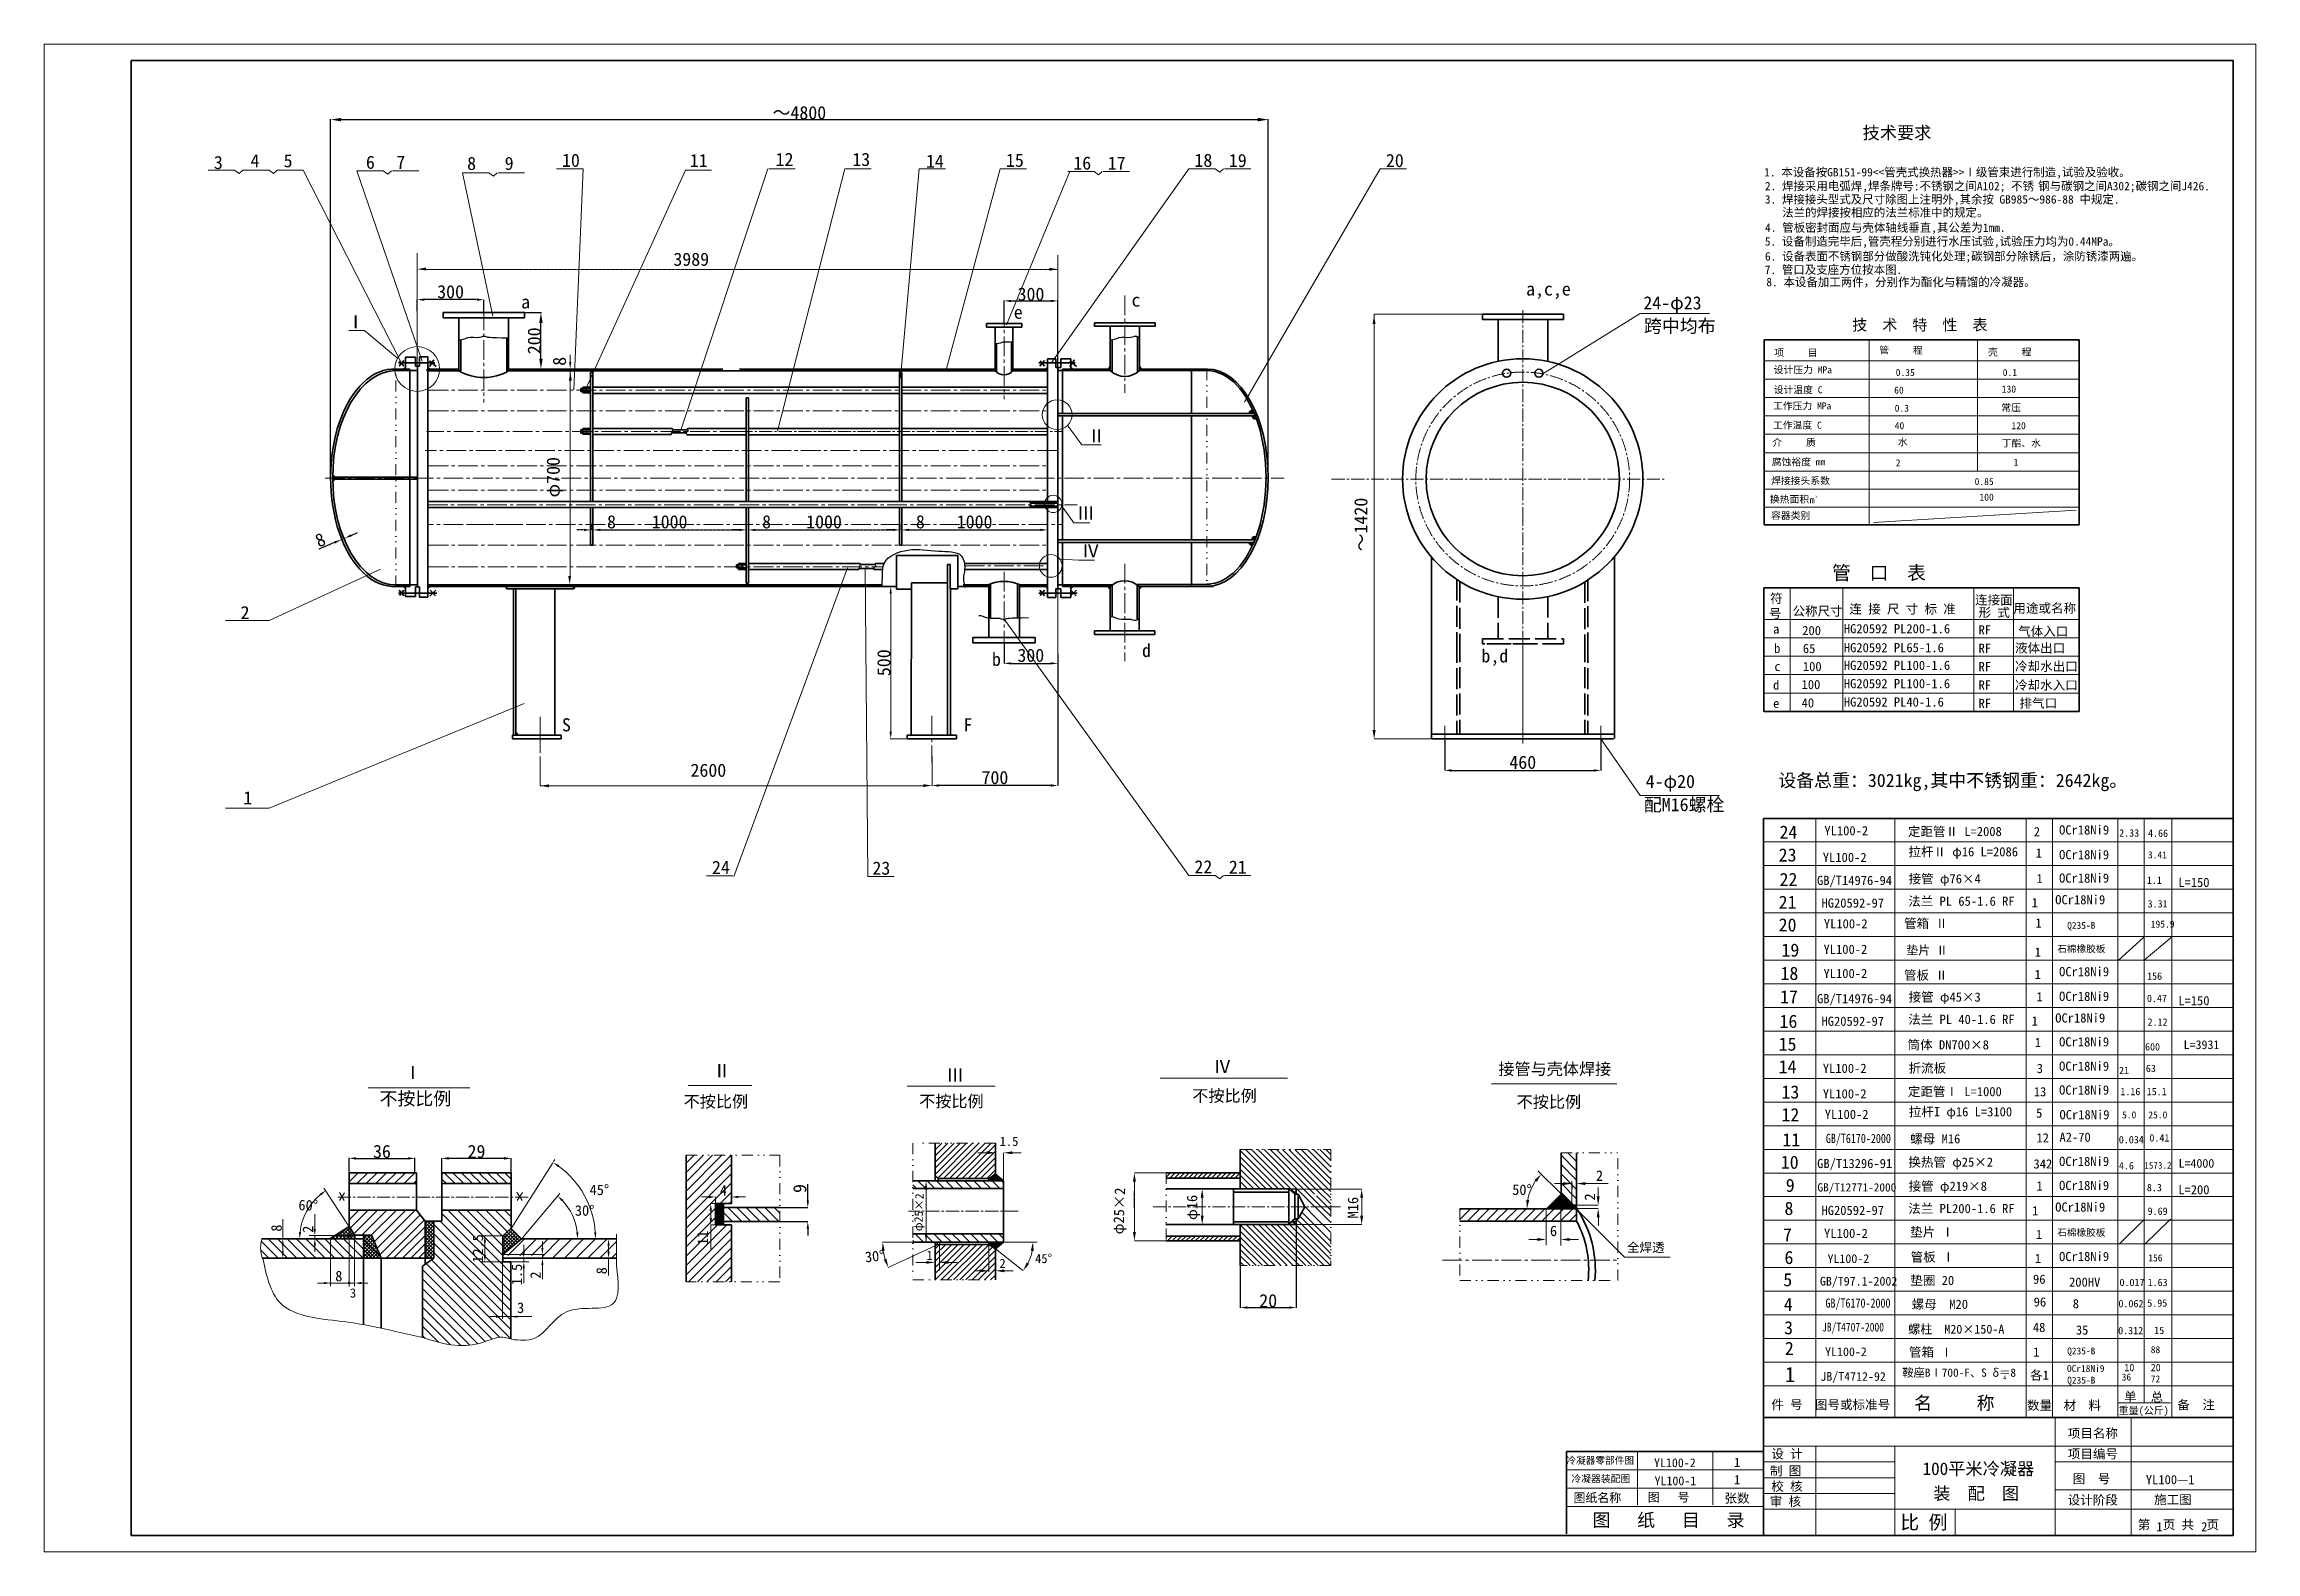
# Model space of a CAD drawing. Extents: x 0 to 12632, y 0 to 8607.
import ezdxf

# ---------------------------------------------------------------- set-up
doc = ezdxf.new("R2010")
doc.units = 0
doc.header["$MEASUREMENT"] = 0
for name, pattern in [('ACAD_ISO02W100', [15, 12, -3]), ('CENTER2', [1.125, 0.75, -0.125, 0.125, -0.125]), ('DIVIDE2', [15.875, 6.35, -3.175, 0, -3.175, 0, -3.175])]:
    doc.linetypes.add(name, pattern=pattern)
doc.layers.get('0').update_dxf_attribs({"linetype": 'CONTINUOUS', "lineweight": 20})
doc.layers.get('DEFPOINTS').update_dxf_attribs({"linetype": 'CONTINUOUS', "lineweight": 20})
for name, color, linetype, lineweight in [('1', 4, 'CONTINUOUS', 20), ('2', 3, 'CONTINUOUS', 20), ('3', 5, 'CONTINUOUS', 20), ('4', 250, 'CONTINUOUS', 20), ('5', 7, 'CONTINUOUS', 20), ('BIAOZHU', 5, 'CONTINUOUS', 20), ('FUZHU', 1, 'CONTINUOUS', 20), ('LUNKUO', 2, 'CONTINUOUS', 35), ('WANGXIAN', 4, 'CONTINUOUS', 20)]:
    doc.layers.add(name, color=color, linetype=linetype, lineweight=lineweight)
doc.styles.get("Standard").update_dxf_attribs({"font": 'SIMFANG.TTF', "height": 75})
doc.styles.add('STYLE1', font='SIMFANG.TTF', dxfattribs={"width": 0.5, "height": 2})
doc.dimstyles.new('ISO-25_WS', dxfattribs={"dimscale": 2.006734, "dimtxt": 2.5, "dimasz": 20, "dimexe": 1.25, "dimexo": 0.625, "dimtad": 1, "dimdec": 4, "dimdsep": 46, "dimtxsty": 'Standard', "dimcen": 2.5, "dimadec": 0, "dimazin": 0, "dimtfac": 1, "dimtdec": 4, "dimtmove": 0, "dimatfit": 3, "dimfxl": 1.25, "dimtolj": 1, "dimtzin": 0, "dimarcsym": 0})
doc.dimstyles.get("Standard").update_dxf_attribs({"dimtxt": 0.18, "dimasz": 0.18, "dimexe": 0.18, "dimexo": 0.0625, "dimgap": 0.09, "dimtad": 0, "dimtih": 1, "dimtoh": 1, "dimdec": 4, "dimzin": 0, "dimdsep": 46, "dimtxsty": 'Standard', "dimcen": 0.09, "dimadec": 0, "dimazin": 0, "dimtfac": 1, "dimtdec": 4, "dimtofl": 0, "dimtmove": 0, "dimatfit": 3, "dimfxl": 1, "dimtolj": 1, "dimtzin": 0, "dimarcsym": 0})
pattern_1 = [(225, (7464.7313, 3484.9926), (3.535534, -3.535534), []), (315, (7464.7313, 3484.9926), (3.535534, 3.535534), [])]
pattern_2 = [(315, (973.955, 407.025), (26.5165, 26.5165), [])]
pattern_3 = [(45, (496.71956, 104.98357), (-0.0883883476, 0.0883883476), [])]
pattern_4 = [(45, (511.075, 310.672), (-10.10279, 10.10279), []), (135, (511.075, 310.672), (-10.10279, -10.10279), [])]

msp = doc.modelspace()

# ---------------------------------------------------------------- texts
at = {"color": 5, "linetype": 'ByBlock', "attachment_point": 5}
for s, insert, char_height in [('3989', (3695.6779, 7379.15204), 75), ('2600', (3793.32879, 4461.48357), 75), ('1.5', (5510.52766, 2342.5751), 52.5), ('\\A1;1', (5057.08497, 1692.90553), 52.5), ('\\A1;2', (5473.63488, 1646.12053), 52.5)]:
    msp.add_mtext(s, dxfattribs=dict(at, insert=insert, char_height=char_height))
for s, insert, char_height, rotation in [('\\A1;φ700', (2917.00278, 6134.98357), 75, 90), ('～1420', (7520.72618, 5864.98357), 75, 90), ('\\A1;φ25×2', (5001.71598, 1938.02526), 48.6, 87.878903603), ('\\A1;φ25×2', (6147.55862, 1945.47612), 60, 87.878903603), ('\\A1;φ16', (6563.98904, 1965.79523), 60, 90), ('\\A1;M16', (7475.36407, 1964.76112), 60, 90), ('\\A1;50°', (8440.67496, 2066.61124), 60, 359.250319667), ('\\A1;30°', (4743.43252, 1687.20515), 60, 5.604514524), ('\\A1;45°', (5708.31341, 1673.80422), 52.5, 0.390197357)]:
    msp.add_mtext(s, dxfattribs=dict(at, insert=insert, char_height=char_height, rotation=rotation))
at = {"color": 0, "linetype": 'ByBlock', "char_height": 60, "attachment_point": 5}
for s, insert in [('\\A1;2', (8883.41361, 2147.60451)), ('\\A1;4', (3879.36681, 2063.14055)), ('\\A1;6', (8620.58907, 1831.7596)), ('8', (1682.47, 1573.57881))]:
    msp.add_mtext(s, dxfattribs=dict(at, insert=insert))
at = {"color": 0, "linetype": 'ByBlock', "insert": (3761.22501, 1792.09484), "char_height": 60, "attachment_point": 5, "rotation": 90}
msp.add_mtext('11', dxfattribs=at)
at = {"layer": '1'}
msp.add_text('接管与壳体焊接', height=67.5, dxfattribs=at).set_placement((8305.7302, 2722.77477))
at = {"layer": '3'}
for s, p in [('Ⅱ', (5958.90835, 6333.93031)), ('Ⅲ', (5897.8478, 5893.3113)), ('Ⅳ', (5925.57333, 5677.15709)), ('Ⅱ', (3819.91046, 2709.38087)), ('Ⅳ', (6677.58902, 2733.15638)), ('Ⅰ', (2053.93563, 2699.38422)), ('Ⅲ', (5151.85211, 2684.41834))]:
    msp.add_text(s, height=75, dxfattribs=at).set_placement(p)
at = {"layer": '3', "style": 'STYLE1'}
msp.add_text('不按比例', height=75, dxfattribs=at).set_placement((1915.3422, 2550.0151))
at = {"layer": '3', "insert": (1727.67243, 7060.47871), "char_height": 75, "width": 275.3304609, "attachment_point": 1}
msp.add_mtext('Ⅰ', dxfattribs=at)
at = {"layer": '4', "linetype": 'CENTER2'}
msp.add_text('3', height=52.5, dxfattribs=at).set_placement((1745.95219, 1451.45766))
at = {"layer": '4', "linetype": 'ByBlock', "char_height": 60, "attachment_point": 5}
for s, insert, rotation in [('\\A1;45°', (3171.01466, 2065.96724), 359.957462484), ('\\A1;60°', (1508.08804, 1978.30415), 358.266032972), ('8', (1326.83195, 1848.14788), 90), ('\\A1;2', (1506.09974, 1841.68622), 90), ('12.5', (2477.19289, 1731.53124), 90), ('1.5', (2699.6731, 1582.9737), 90), ('2', (2806.07669, 1579.7464), 90), ('8', (3183.96709, 1604.70409), 90), ('\\A1;3', (2721.06039, 1392.50669), 359.542797604)]:
    msp.add_mtext(s, dxfattribs=dict(at, insert=insert, rotation=rotation))
at = {"layer": '4', "linetype": 'ByBlock', "insert": (3086.8318, 1948.0323), "char_height": 60, "attachment_point": 5}
msp.add_mtext('\\A1;30°', dxfattribs=at)
at = {"layer": 'BIAOZHU'}
for s, height, p in [('3', 75, (968.95261, 7894.58734)), ('4', 75, (1178.27972, 7904.7891)), ('5', 75, (1367.18464, 7904.7891)), ('6', 75, (1837.45475, 7895.8889)), ('7', 75, (2011.04305, 7895.8889)), ('8', 75, (2415.57471, 7889.59182)), ('9', 75, (2630.00733, 7889.59182)), ('10', 75, (2957.296, 7907.28687)), ('11', 75, (3687.33399, 7905.73733)), ('12', 75, (4177.26428, 7912.38776)), ('13', 75, (4615.67555, 7912.38776)), ('14', 75, (5036.10053, 7902.18601)), ('15', 75, (5492.9108, 7907.28687)), ('16', 75, (5877.80713, 7891.53192)), ('17', 75, (6074.41657, 7890.37976)), ('18', 75, (6569.51988, 7907.28687)), ('19', 75, (6766.12933, 7906.13471)), ('20', 75, (7663.23152, 7906.13471)), ('a,c,e', 75, (8463.85823, 7172.63603)), ('a', 75, (2723.89314, 7098.81174)), ('e', 75, (5537.68939, 7039.90997)), ('c', 75, (6210.19717, 7109.40278)), ('技  术  特  性  表', 63, (10326.86028, 6973.41414)), ('项     目', 40, (9881.3603, 6826.41415)), ('项目', 0.15, (9924.8603, 6840.66415)), ('管     程', 40, (10481.3603, 6840.41415)), ('壳     程', 40, (11102.3603, 6829.41415)), ('设计压力 MPa', 40, (9878.3603, 6728.41415)), ('0.35', 40, (10575.3603, 6713.41415)), ('0.1', 40, (11186.3603, 6713.41415)), ('设计温度 C', 40, (9878.3603, 6614.41415)), ('60', 40, (10566.3603, 6612.41415)), ('130', 40, (11181.02552, 6618.41415)), ('工作压力 MPa', 40, (9874.3603, 6522.41415)), ('工作温度 C', 40, (9874.3603, 6412.41415)), ('40', 40, (10569.3603, 6409.41415)), ('0.3', 40, (10569.3603, 6509.41415)), ('常压', 40, (11178.3603, 6512.41415)), ('120', 40, (11236.3603, 6409.41415)), ('介     质', 40, (9870.3603, 6313.41415)), ('水', 40, (10586.87714, 6316.41415)), ('丁酯、水', 40, (11180.22881, 6309.41415)), ('腐蚀裕度 mm', 40, (9867.3603, 6202.41415)), ('2', 40, (10575.3603, 6197.41415)), ('1', 40, (11248.3603, 6200.41415)), ('焊接接头系数', 40, (9863.3603, 6095.41415)), ('0.85', 40, (11025.83591, 6090.41415)), ('换热面积 ', 40, (9856.3603, 5989.41415)), ('容器类别', 40, (9863.3603, 5896.41415)), ('m', 40, (10084.3603, 5985.41415)), ('2', 15, (10115.3603, 6015.66415)), ('100', 40, (11053.3603, 6001.41415)), ('管  口  表', 78.75, (10211.03222, 5550.14183)), ('符', 52.5, (9858.15722, 5417.39183)), ('连接面', 52.5, (11028.15722, 5408.39183)), ('2', 75, (1121.40873, 5324.81217)), ('号', 52.5, (9850.65722, 5330.39183)), ('公称尺寸', 52.5, (9985.65722, 5344.64183)), ('连 接 尺 寸 标 准', 52.5, (10310.40722, 5356.64183)), ('形 式', 52.5, (11048.40722, 5337.14183)), ('用途或名称', 52.5, (11247.15722, 5361.14183)), ('d', 75, (6270.07893, 5108.74822)), ('a', 52.5, (9874.65722, 5242.64183)), ('b', 52.5, (9880.55198, 5131.64183)), ('200', 52.5, (10041.15722, 5233.64183)), ('65', 52.5, (10044.90722, 5130.89183)), ('HG20592 PL200-1.6', 52.5, (10278.90722, 5244.14183)), ('HG20592 PL65-1.6', 52.5, (10278.90722, 5136.02099)), ('RF', 52.5, (11048.40722, 5237.39183)), ('RF', 52.5, (11048.40722, 5132.39183)), ('液体出口', 52.5, (11256.90722, 5133.89183)), ('气体入口', 52.5, (11274.90722, 5229.14183)), ('b', 75, (5413.02737, 5058.22387)), ('b,d', 75, (8208.85823, 5077.66652)), ('c', 52.5, (9882.15722, 5028.89183)), ('100', 52.5, (10044.90722, 5028.14183)), ('HG20592 PL100-1.6', 52.5, (10278.90722, 5035.1082)), ('RF', 52.5, (11048.40722, 5027.39183)), ('冷却水出口', 52.5, (11256.90722, 5028.89183)), ('d', 52.5, (9874.65722, 4922.39183)), ('100', 52.5, (10037.40722, 4925.39183)), ('HG20592 PL100-1.6', 52.5, (10278.90722, 4930.59138)), ('RF', 52.5, (11048.40722, 4922.39183)), ('冷却水入口', 52.5, (11256.90722, 4921.64183)), ('e', 52.5, (9874.65722, 4817.39183)), ('40', 52.5, (10037.40722, 4820.39183)), ('HG20592 PL40-1.6', 52.5, (10278.90722, 4825.59138)), ('RF', 52.5, (11048.40722, 4817.39183)), ('排气口', 52.5, (11282.40722, 4818.89183)), ('设备总重：3021kg,其中不锈钢重：2642kg。', 75, (9904.50535, 4366.85475)), ('1', 75, (1137.18788, 4266.84139)), ('24', 75, (9911.46954, 4071.23356)), ('YL100-2', 52.5, (10167.57072, 4090.7405)), ('定距管Ⅱ L=2008', 52.5, (10644.71954, 4086.23356)), ('2', 52.5, (11363.96954, 4085.48356)), ('OCr18Ni9', 52.5, (11508.21954, 4095.23751)), ('2.33', 42, (11851.46954, 4082.95894)), ('4.66', 42, (12016.21954, 4081.48356)), ('24', 75, (3814.01948, 3870.15725)), ('23', 75, (4730.38333, 3865.8556)), ('22', 75, (6569.51988, 3872.99589)), ('21', 75, (6766.12933, 3871.84373)), ('23', 75, (9906.46954, 3940.98356)), ('YL100-2', 52.5, (10158.71954, 3938.23356)), ('拉杆Ⅱ φ16 L=2086', 52.5, (10647.57072, 3970.4905)), ('1', 52.5, (11374.57072, 3963.2405)), ('OCr18Ni9', 52.5, (11508.21954, 3953.77773)), ('3.41', 40, (12015.57074, 3958.94845)), ('22', 75, (9911.46954, 3801.23356)), ('GB/T14976-94', 52.5, (10125.45279, 3806.87358)), ('接管 φ76×4', 52.5, (10648.96954, 3815.87358)), ('1', 52.5, (11378.96954, 3817.37358)), ('OCr18Ni9', 52.5, (11508.21954, 3820.24199)), ('1.1', 42, (12009.91954, 3813.42358)), ('L=150', 52.5, (12188.96954, 3795.62358)), ('21', 75, (9906.46954, 3670.98356)), ('HG20592-97', 52.5, (10151.21954, 3677.87358)), ('法兰 PL 65-1.6 RF', 52.5, (10646.71954, 3688.37358)), ('1', 52.5, (11351.50281, 3679.69309)), ('OCr18Ni9', 52.5, (11486.21954, 3696.62358)), ('3.31', 42, (12013.91954, 3678.62358)), ('20', 75, (9906.46954, 3541.73356)), ('YL100-2', 52.5, (10164.71954, 3559.34331)), ('管箱 Ⅱ', 52.5, (10622.96954, 3561.59331)), ('1', 52.5, (11372.96954, 3563.84331)), ('Q235-B', 39.375, (11554.46954, 3556.68698)), ('195.9', 40, (12031.72143, 3563.89721)), ('19', 75, (9922.46954, 3397.73356)), ('YL100-2', 52.5, (10162.71954, 3413.67894)), ('垫片 Ⅱ', 50, (10635.71956, 3409.42895)), ('1', 52.5, (11369.21954, 3397.42894)), ('18', 75, (9916.96954, 3264.98356)), ('YL100-2', 52.5, (10162.71954, 3275.67894)), ('管板 Ⅱ', 52.5, (10622.21954, 3266.17894)), ('1', 52.5, (11368.46954, 3269.92894)), ('OCr18Ni9', 52.5, (11508.21954, 3285.85593)), ('156', 42, (12010.91954, 3265.82894)), ('17', 75, (9914.46954, 3130.98356)), ('GB/T14976-94', 52.5, (10125.45279, 3131.87358)), ('接管 φ45×3', 52.5, (10648.96954, 3140.87358)), ('1', 52.5, (11378.96954, 3142.37358)), ('OCr18Ni9', 52.5, (11508.21954, 3145.24199)), ('0.47', 42, (12009.91954, 3138.42358)), ('L=150', 52.5, (12188.96954, 3120.62358)), ('16', 75, (9911.46954, 2991.23356)), ('HG20592-97', 52.5, (10151.21954, 3002.87358)), ('法兰 PL 40-1.6 RF', 52.5, (10646.71954, 3013.37358)), ('1', 52.5, (11351.50281, 3004.69309)), ('OCr18Ni9', 52.5, (11486.21954, 3021.62358)), ('2.12', 42, (12013.91954, 3003.62358)), ('15', 75, (9906.46954, 2860.98356)), ('筒体 DN700×8', 52.5, (10642.96954, 2868.23356)), ('1', 52.5, (11369.46954, 2881.48356)), ('OCr18Ni9', 52.5, (11508.21954, 2885.23303)), ('L=3931', 50, (12219.71956, 2869.98357)), ('14', 75, (9906.46954, 2731.73356)), ('YL100-2', 52.5, (10158.71954, 2734.23356)), ('折流板', 52.5, (10648.21954, 2735.23356)), ('3', 52.5, (11380.46954, 2733.23356)), ('OCr18Ni9', 52.5, (11508.21954, 2746.18286)), ('600', 42, (11999.21954, 2862.08356)), ('63', 42, (12003.97149, 2738.78356)), ('13', 75, (9922.46954, 2587.73356)), ('定距管Ⅰ L=1000', 52.5, (10644.71954, 2601.23356)), ('OCr18Ni9', 52.5, (11508.21954, 2610.23751)), ('21', 42, (11850.71954, 2727.23356)), ('12', 75, (9922.46954, 2457.98356)), ('YL100-2', 52.5, (10158.71954, 2588.23356)), ('拉杆I φ16 L=3100', 52.5, (10649.79465, 2485.95277)), ('13', 52.5, (11363.96954, 2600.48356)), ('5', 52.5, (11376.79465, 2478.70277)), ('1.16', 42, (11858.3646, 2606.80131)), ('15.1', 42, (12008.3646, 2606.80131)), ('YL100-2', 52.5, (10169.79465, 2471.20277)), ('OCr18Ni9', 52.5, (11510.44346, 2469.23999)), ('5.0', 40, (11867.79467, 2474.41072)), ('25.0', 40, (12017.79467, 2474.41072)), ('11', 75, (9927.71954, 2314.73356)), ('螺母 M16', 52.5, (10658.04465, 2331.70277)), ('12', 52.5, (11378.79465, 2336.95277)), ('A2-70', 52.5, (11510.44346, 2340.72391)), ('0.41', 42, (12023.99465, 2342.35277)), ('10', 75, (9918.71954, 2186.48356)), ('GB/T13296-91', 52.5, (10126.50586, 2190.62358)), ('换热管 φ25×2', 52.5, (10647.71954, 2198.62358)), ('342', 52.5, (11361.96954, 2188.37358)), ('OCr18Ni9', 52.5, (11508.21954, 2202.73974)), ('1573.2', 38, (11995.20911, 2187.1739)), ('L=4000', 50, (12190.71956, 2192.62358)), ('9', 75, (9947.21954, 2054.48356)), ('GB/T12771-2000', 47.25, (10128.17974, 2056.91771)), ('接管 φ219×8', 52.5, (10648.96954, 2060.87358)), ('1', 52.5, (11378.96954, 2062.37358)), ('OCr18Ni9', 52.5, (11508.21954, 2065.24199)), ('8.3', 42, (12009.91954, 2058.42358)), ('L=200', 52.5, (12188.96954, 2040.62358)), ('8', 75, (9939.71954, 1923.23356)), ('HG20592-97', 52.5, (10151.21954, 1922.87358)), ('法兰 PL200-1.6 RF', 52.5, (10646.71954, 1933.37358)), ('1', 52.5, (11354.48036, 1920.52095)), ('OCr18Ni9', 52.5, (11486.21954, 1941.62358)), ('9.69', 42, (12013.91954, 1923.62358)), ('全焊透', 52.5, (9039.93276, 1711.44249)), ('7', 75, (9931.46954, 1772.48356)), ('YL100-2', 52.5, (10165.76954, 1791.62358)), ('垫片 Ⅰ', 52.5, (10657.46954, 1799.12358)), ('1', 52.5, (11375.96954, 1785.62358)), ('6', 75, (9939.71954, 1642.73356)), ('YL100-2', 50, (10185.71956, 1648.62358)), ('管板 Ⅰ ', 52.5, (10660.46954, 1656.62358)), ('1', 52.5, (11370.21954, 1648.37358)), ('OCr18Ni9', 52.5, (11508.21954, 1659.62358)), ('156', 40, (12017.51956, 1657.82358)), ('5', 75, (9932.96954, 1515.98356)), ('GB/T97.1-2002', 50, (10142.12364, 1519.62358)), ('垫圈 20', 52.5, (10658.71954, 1523.12358)), ('96', 52.5, (11359.46954, 1529.87358)), ('200HV', 52.5, (11565.21954, 1513.37358)), ('0.017', 42, (11853.25814, 1517.02358)), ('1.63', 42, (12014.11842, 1517.02358)), ('4', 75, (9935.96954, 1374.98356)), ('螺母  M20', 52.5, (10666.21954, 1386.95691)), ('96', 52.5, (11363.21954, 1400.12358)), ('8', 52.5, (11586.21954, 1390.37358)), ('0.062', 42, (11847.36796, 1395.58221)), ('5.95', 42, (12011.84647, 1398.96473)), ('3', 75, (9937.46954, 1241.48356)), ('螺柱  M20×150-A', 50.4, (10646.87953, 1245.52358)), ('48', 52.5, (11358.46954, 1254.62358)), ('35', 52.5, (11603.96954, 1239.87358)), ('0.312', 42, (11845.61555, 1241.80196)), ('15', 42, (12051.46954, 1243.12358)), ('2', 75, (9941.96954, 1123.73356)), ('YL100-2', 50, (10171.80129, 1116.99944)), ('管箱 Ⅰ', 52.5, (10650.80126, 1113.66076)), ('1', 52.5, (11360.55126, 1114.41076)), ('Q235-B', 39.375, (11554.46954, 1126.68696)), ('88', 40, (12031.72143, 1133.89719)), ('1', 86.625, (9942.49454, 968.48356)), ('JB/T4712-92', 50, (10144.71956, 975.98357)), ('鞍座BⅠ700-F、S δ＝8', 47.25, (10612.69454, 999.00856)), ('各1', 52.5, (11342.96954, 981.98356)), ('OCr18Ni9', 39.375, (11553.30821, 1026.55338)), ('36', 40, (11865.58356, 977.48929)), ('10', 42, (11881.04525, 1030.73356)), ('20', 42, (12031.46954, 1030.73356)), ('名     称', 75, (10679.96954, 811.73356)), ('Q235-B', 39.375, (11554.46954, 959.79606)), ('单', 52.5, (11879.21954, 860.48356)), ('总', 52.5, (12031.46954, 856.73356)), ('72', 40, (12031.72143, 967.0063)), ('件 号', 52.5, (9864.71954, 813.98356)), ('图号或标准号 ', 52.5, (10113.71954, 813.98356)), ('数量', 52.5, (11324.96954, 809.55856)), ('材  料', 52.5, (11533.46954, 809.48356)), ('重量(公斤)', 42, (11848.46954, 785.48356)), ('备  注', 52.5, (12183.71954, 812.48356)), ('项目名称 ', 52.5, (11558.21954, 650.48356)), ('冷凝器零部件图', 40.5, (8693.75956, 501.44357)), ('YL100-2', 50, (9194.71956, 482.98357)), ('1', 52.5, (9651.46954, 484.73356)), ('设 计', 52.5, (9864.71954, 532.73356)), ('100平米冷凝器', 72, (10728.11872, 437.97515)), ('项目编号', 52.5, (11558.21954, 532.73356)), ('冷凝器装配图', 40, (8722.71956, 396.78357)), ('YL100-1', 50, (9197.71956, 379.98357)), ('1', 52.5, (9651.46954, 384.98356)), ('制 图', 52.5, (9856.46954, 435.98356)), ('校 核', 52.5, (9864.71954, 347.48356)), ('装  配  图', 72, (10789.8307, 297.62176)), ('图  号', 52.5, (11585.96954, 390.98356)), ('YL100—1', 52.5, (12003.71954, 385.73356)), ('图纸名称', 50, (8734.71956, 282.98357)), ('图   号', 50, (9158.71956, 285.98357)), ('张数', 52.5, (9596.71954, 279.98356)), ('审 核', 52.5, (9855.71954, 261.23356)), ('设计阶段', 52.5, (11557.46954, 269.48356)), ('施工图', 52.5, (12050.96954, 271.73356)), ('图   纸   目   录', 75, (8843.21954, 143.48356)), ('比 例', 78.75, (10601.59454, 128.85856)), ('第  页 共  页', 52.5, (11957.21954, 128.48356)), ('1', 52.5, (12063.71954, 116.48356)), ('2', 52.5, (12319.46954, 116.48356))]:
    msp.add_text(s, height=height, dxfattribs=at).set_placement(p)
for s, height, rotation, p in [('8', 75, 90, (2980.07472, 6771.52329)), ('0.034', 42, 0.24, (11849.40498, 2331.62743)), ('4.6', 42, 0.24, (11849.96954, 2183.12358))]:
    msp.add_text(s, height=height, rotation=rotation, dxfattribs=at).set_placement(p)
at = {"layer": 'BIAOZHU', "width": 0.8}
for s, height, p in [('GB/T6170-2000', 52.5, (10176.04465, 2333.95277)), ('GB/T6170-2000', 52.5, (10173.82072, 1393.58223)), ('JB/T4707-2000', 50, (10154.3768, 1257.62358))]:
    msp.add_text(s, height=height, dxfattribs=at).set_placement(p)
at = {"layer": 'BIAOZHU', "char_height": 39.375, "width": 998.6113, "attachment_point": 1}
for insert in [(11497.56743, 3462.14112), (11497.56743, 1842.14112)]:
    msp.add_mtext('石棉橡胶板', dxfattribs=dict(at, insert=insert))
at = {"layer": 'LUNKUO', "color": 5}
for s, height, p in [('技术要求', 71.982, (10386.15291, 8066.218)), ('1. 本设备按GB151-99<<管壳式换热器>>Ⅰ级管束进行制造,试验及验收。', 47.988, (9823.65787, 7852.60867)), ('3. 焊接接头型式及尺寸除图上注明外,其余按      ', 47.988, (9827.39027, 7697.47402)), ('2. 焊接采用电弧焊,焊条牌号:不锈钢之间A102; 不锈         ', 47.988, (9827.92347, 7773.43609)), ('GB985～986-88 中规定.', 47.988, (11167.21955, 7697.57107)), ('钢与碳钢之间A302;碳钢之间J426. ', 47.988, (11388.81352, 7773.20214)), ('4. 管板密封面应与壳体轴线垂直,其公差为1mm.', 47.988, (9828.98987, 7536.19549)), ('法兰的焊接按相应的法兰标准中的规定。', 47.988, (9926.50997, 7622.51754)), ('5. 设备制造完毕后,管壳程分别进行水压试验,试验压力均为0.44MPa。', 47.988, (9827.39027, 7457.28358)), ('7. 管口及支座方位按本图.', 47.988, (9827.12367, 7296.02671)), ('6. 设备表面不锈钢部分做酸洗钝化处理;碳钢部分除锈后，涂防锈漆两遍。', 47.988, (9828.19007, 7372.2554)), ('不按比例', 67.5, (3652.32405, 2536.88689)), ('不按比例', 67.5, (4997.39329, 2538.38242)), ('不按比例', 67.5, (6557.376, 2569.82477)), ('不按比例', 67.5, (8410.1411, 2534.72764))]:
    msp.add_text(s, height=height, dxfattribs=at).set_placement(p)
msp.add_text('2', height=60, rotation=90, dxfattribs=at).set_placement((8858.2522, 2005.33166))
at = {"layer": 'LUNKUO', "color": 5, "insert": (9835.97999, 7273.47976), "char_height": 47.988, "width": 1624.8585612, "attachment_point": 1}
msp.add_mtext('8. 本设备加工两件，分别作为酯化与精馏的冷凝器。', dxfattribs=at)
at = {"layer": 'WANGXIAN', "color": 5, "attachment_point": 1}
for s, insert, char_height, width in [('24-φ23', (9133.67634, 7168.27576), 75, 378.0211), ('跨中均布', (9137.24256, 7036.43241), 75, 424.3822), ('S', (2956.78459, 4758.96691), 75, 124.3877), ('F', (5250.49438, 4758.96691), 75, 124.3877), ('4-φ20', (9146.94697, 4436.10826), 75, 466.7218), ('配M16螺栓', (9136.72676, 4303.35401), 75, 466.7218), ('4', (11188.73565, 1007.04189), 25, 25.7406)]:
    msp.add_mtext(s, dxfattribs=dict(at, insert=insert, char_height=char_height, width=width))

# ---------------------------------------------------------------- blocks, each defined once
blk = doc.blocks.new('*D2')
at = {"layer": 'BIAOZHU', "color": 0, "linetype": 'CENTER2', "lineweight": -2}
for p, q in [((2131, 7083), (2131, 7149)), ((2471, 7149), (2171, 7149)), ((2511, 7075), (2511, 7149))]:
    blk.add_line(p, q, dxfattribs=at)
at = {"layer": 'BIAOZHU', "color": 0, "linetype": 'CENTER2'}
for points in [[(2171, 7156), (2171, 7142), (2131, 7149)], [(2471, 7156), (2471, 7142), (2511, 7149)]]:
    blk.add_solid(points, dxfattribs=at)
at = {"layer": 'DEFPOINTS', "color": 0, "linetype": 'CENTER2'}
for p in [(2131, 7149), (2131, 7083), (2511, 7075)]:
    blk.add_point(p, dxfattribs=at)
at = {"layer": 'BIAOZHU', "color": 0, "linetype": 'CENTER2', "insert": (2321, 7194), "char_height": 75, "attachment_point": 5}
blk.add_mtext('\\A1;300', dxfattribs=at)
blk = doc.blocks.new('*D3')
at = {"layer": 'BIAOZHU', "color": 0, "lineweight": -2}
for p, q in [((5482, 5190), (5482, 5072)), ((5522, 5072), (5749, 5072)), ((5789, 5124), (5789, 5072))]:
    blk.add_line(p, q, dxfattribs=at)
at = {"layer": 'BIAOZHU', "color": 0}
for points in [[(5522, 5079), (5522, 5066), (5482, 5072)], [(5749, 5079), (5749, 5066), (5789, 5072)]]:
    blk.add_solid(points, dxfattribs=at)
at = {"layer": 'DEFPOINTS', "color": 0}
for p in [(5482, 5190), (5789, 5124), (5789, 5072)]:
    blk.add_point(p, dxfattribs=at)
at = {"layer": 'BIAOZHU', "color": 0, "insert": (5635, 5118), "char_height": 75, "attachment_point": 5}
blk.add_mtext('\\A1;300', dxfattribs=at)
blk = doc.blocks.new('*D4')
at = {"layer": 'BIAOZHU', "color": 0, "lineweight": -2}
for p, q in [((1753, 5803), (1790, 5819)), ((1658, 5762), (1568, 5724)), ((1697, 5775), (1695, 5778)), ((1718, 5784), (1716, 5787))]:
    blk.add_line(p, q, dxfattribs=at)
at = {"layer": 'BIAOZHU', "color": 0}
for points in [[(1656, 5769), (1661, 5756), (1695, 5778)], [(1751, 5809), (1756, 5797), (1716, 5787)]]:
    blk.add_solid(points, dxfattribs=at)
at = {"layer": 'DEFPOINTS', "color": 0}
for p in [(1695, 5778), (1697, 5775), (1718, 5784)]:
    blk.add_point(p, dxfattribs=at)
at = {"layer": 'BIAOZHU', "color": 0, "insert": (1577, 5777), "char_height": 75, "attachment_point": 5, "rotation": 23.1753}
blk.add_mtext('\\A1;8', dxfattribs=at)
blk = doc.blocks.new('*D5')
at = {"layer": 'BIAOZHU', "color": 0, "linetype": 'CENTER2', "lineweight": -2}
for p, q in [((3134, 5865), (3134, 5834)), ((3174, 5834), (3970, 5834)), ((4010, 5865), (4010, 5834))]:
    blk.add_line(p, q, dxfattribs=at)
at = {"layer": 'BIAOZHU', "color": 0, "linetype": 'CENTER2'}
for points in [[(3174, 5841), (3174, 5828), (3134, 5834)], [(3970, 5841), (3970, 5828), (4010, 5834)]]:
    blk.add_solid(points, dxfattribs=at)
at = {"layer": 'DEFPOINTS', "color": 0, "linetype": 'CENTER2'}
for p in [(3134, 5865), (4010, 5865), (4010, 5834)]:
    blk.add_point(p, dxfattribs=at)
at = {"layer": 'BIAOZHU', "color": 0, "linetype": 'CENTER2', "insert": (3572, 5880), "char_height": 75, "attachment_point": 5}
blk.add_mtext('\\A1;1000', dxfattribs=at)
blk = doc.blocks.new('*D11')
at = {"layer": 'DEFPOINTS', "color": 0}
for p in [(7999, 4641), (8891, 4641), (8891, 4461)]:
    blk.add_point(p, dxfattribs=at)
at = {"layer": 'WANGXIAN', "color": 0, "lineweight": -2}
for p, q in [((7999, 4641), (7999, 4461)), ((8891, 4641), (8891, 4461)), ((8039, 4461), (8851, 4461))]:
    blk.add_line(p, q, dxfattribs=at)
at = {"layer": 'WANGXIAN', "color": 0}
for points in [[(8039, 4468), (8039, 4454), (7999, 4461)], [(8851, 4468), (8851, 4454), (8891, 4461)]]:
    blk.add_solid(points, dxfattribs=at)
at = {"layer": 'WANGXIAN', "color": 0, "insert": (8445, 4507), "char_height": 75, "attachment_point": 5}
blk.add_mtext('\\A1;460', dxfattribs=at)
blk = doc.blocks.new('*D12')
at = {"layer": 'DEFPOINTS', "color": 0}
for p in [(5789, 5072), (5071, 4375), (5071, 4373)]:
    blk.add_point(p, dxfattribs=at)
at = {"layer": 'WANGXIAN', "color": 0, "lineweight": -2}
for p, q in [((5789, 5072), (5789, 4375)), ((5071, 4373), (5071, 4375)), ((5749, 4375), (5111, 4375))]:
    blk.add_line(p, q, dxfattribs=at)
at = {"layer": 'WANGXIAN', "color": 0}
for points in [[(5111, 4382), (5111, 4368), (5071, 4375)], [(5749, 4382), (5749, 4368), (5789, 4375)]]:
    blk.add_solid(points, dxfattribs=at)
at = {"layer": 'WANGXIAN', "color": 0, "insert": (5430, 4420), "char_height": 75, "attachment_point": 5}
blk.add_mtext('\\A1;700', dxfattribs=at)
blk = doc.blocks.new('*D13')
at = {"layer": 'DEFPOINTS', "color": 0}
for p in [(4201, 1965), (4201, 1885), (4361, 1885)]:
    blk.add_point(p, dxfattribs=at)
at = {"layer": 'WANGXIAN', "color": 0, "lineweight": -2}
for p, q in [((4361, 2005), (4361, 2099)), ((4201, 1965), (4361, 1965)), ((4201, 1885), (4361, 1885)), ((4361, 1845), (4361, 1805))]:
    blk.add_line(p, q, dxfattribs=at)
at = {"layer": 'WANGXIAN', "color": 0}
for points in [[(4355, 2005), (4368, 2005), (4361, 1965)], [(4355, 1845), (4368, 1845), (4361, 1885)]]:
    blk.add_solid(points, dxfattribs=at)
at = {"layer": 'WANGXIAN', "color": 0, "insert": (4316, 2074), "char_height": 75, "attachment_point": 5, "rotation": 90}
blk.add_mtext('\\A1;9', dxfattribs=at)
blk = doc.blocks.new('*D14')
at = {"layer": 'DEFPOINTS', "color": 0}
for p in [(2742, 7075), (2837, 7075), (2653, 6753)]:
    blk.add_point(p, dxfattribs=at)
at = {"layer": 'WANGXIAN', "color": 0, "lineweight": -2}
for p, q in [((2744, 7075), (2840, 7075)), ((2837, 6813), (2837, 7015)), ((2654, 6753), (2840, 6753))]:
    blk.add_line(p, q, dxfattribs=at)
at = {"layer": 'WANGXIAN', "color": 0}
for points in [[(2827, 7015), (2847, 7015), (2837, 7075)], [(2827, 6813), (2847, 6813), (2837, 6753)]]:
    blk.add_solid(points, dxfattribs=at)
at = {"layer": 'WANGXIAN', "color": 0, "insert": (2799, 6914), "char_height": 75, "attachment_point": 5, "rotation": 90}
blk.add_mtext('\\A1;200', dxfattribs=at)
blk = doc.blocks.new('*D15')
at = {"layer": 'DEFPOINTS', "color": 0}
for p in [(6991, 8177), (1636, 6129), (6991, 6129)]:
    blk.add_point(p, dxfattribs=at)
at = {"layer": 'WANGXIAN', "color": 0, "lineweight": -2}
for p, q in [((1636, 6131), (1636, 8180)), ((1696, 8177), (6931, 8177)), ((6991, 6131), (6991, 8180))]:
    blk.add_line(p, q, dxfattribs=at)
at = {"layer": 'WANGXIAN', "color": 0}
for points in [[(1696, 8187), (1696, 8167), (1636, 8177)], [(6931, 8187), (6931, 8167), (6991, 8177)]]:
    blk.add_solid(points, dxfattribs=at)
at = {"layer": 'WANGXIAN', "color": 0, "insert": (4313, 8216), "char_height": 75, "attachment_point": 5}
blk.add_mtext('\\A1;～4800', dxfattribs=at)
blk = doc.blocks.new('*D16')
at = {"layer": 'BIAOZHU', "color": 0, "linetype": 'CENTER2', "lineweight": -2}
for p, q in [((3970, 5834), (3930, 5834)), ((4010, 5834), (4010, 5834)), ((4022, 5873), (4022, 5834)), ((4062, 5834), (4151, 5834))]:
    blk.add_line(p, q, dxfattribs=at)
at = {"layer": 'BIAOZHU', "color": 0, "linetype": 'CENTER2'}
for points in [[(3970, 5841), (3970, 5828), (4010, 5834)], [(4062, 5841), (4062, 5828), (4022, 5834)]]:
    blk.add_solid(points, dxfattribs=at)
at = {"layer": 'DEFPOINTS', "color": 0, "linetype": 'CENTER2'}
for p in [(4010, 5834), (4022, 5873), (4022, 5834)]:
    blk.add_point(p, dxfattribs=at)
at = {"layer": 'BIAOZHU', "color": 0, "linetype": 'CENTER2', "insert": (4126, 5880), "char_height": 75, "attachment_point": 5}
blk.add_mtext('\\A1;8', dxfattribs=at)
blk = doc.blocks.new('*D17')
at = {"layer": 'BIAOZHU', "color": 0, "linetype": 'CENTER2', "lineweight": -2}
for p, q in [((3083, 5834), (3043, 5834)), ((3123, 5873), (3123, 5834)), ((3136, 5834), (3136, 5834)), ((3176, 5834), (3265, 5834))]:
    blk.add_line(p, q, dxfattribs=at)
at = {"layer": 'BIAOZHU', "color": 0, "linetype": 'CENTER2'}
for points in [[(3083, 5841), (3083, 5828), (3123, 5834)], [(3176, 5841), (3176, 5828), (3136, 5834)]]:
    blk.add_solid(points, dxfattribs=at)
at = {"layer": 'DEFPOINTS', "color": 0, "linetype": 'CENTER2'}
for p in [(3123, 5873), (3136, 5834), (3136, 5834)]:
    blk.add_point(p, dxfattribs=at)
at = {"layer": 'BIAOZHU', "color": 0, "linetype": 'CENTER2', "insert": (3240, 5880), "char_height": 75, "attachment_point": 5}
blk.add_mtext('\\A1;8', dxfattribs=at)
blk = doc.blocks.new('*D18')
at = {"layer": 'BIAOZHU', "color": 0, "linetype": 'CENTER2', "lineweight": -2}
for p, q in [((4022, 5865), (4022, 5834)), ((4062, 5834), (4847, 5834)), ((4887, 5873), (4887, 5834))]:
    blk.add_line(p, q, dxfattribs=at)
at = {"layer": 'BIAOZHU', "color": 0, "linetype": 'CENTER2'}
for points in [[(4062, 5841), (4062, 5828), (4022, 5834)], [(4847, 5841), (4847, 5828), (4887, 5834)]]:
    blk.add_solid(points, dxfattribs=at)
at = {"layer": 'DEFPOINTS', "color": 0, "linetype": 'CENTER2'}
for p in [(4022, 5865), (4887, 5873), (4887, 5834)]:
    blk.add_point(p, dxfattribs=at)
at = {"layer": 'BIAOZHU', "color": 0, "linetype": 'CENTER2', "insert": (4454, 5880), "char_height": 75, "attachment_point": 5}
blk.add_mtext('\\A1;1000', dxfattribs=at)
blk = doc.blocks.new('*D19')
at = {"color": 0, "linetype": 'ByBlock'}
for p, q in [((4868, 5511), (4832, 5511)), ((4835, 5471), (4835, 4682)), ((4928, 4642), (4832, 4642))]:
    blk.add_line(p, q, dxfattribs=at)
for points in [[(4828, 5471), (4841, 5471), (4835, 5511)], [(4828, 4682), (4841, 4682), (4835, 4642)]]:
    blk.add_solid(points, dxfattribs=at)
at = {"layer": 'DEFPOINTS', "color": 0, "linetype": 'ByBlock'}
for p in [(4869, 5511), (4835, 4642), (4929, 4642)]:
    blk.add_point(p, dxfattribs=at)
at = {"color": 0, "linetype": 'ByBlock', "insert": (4796, 5076), "char_height": 75, "attachment_point": 5, "rotation": 90}
blk.add_mtext('\\A1;500', dxfattribs=at)
blk = doc.blocks.new('*D20')
at = {"layer": '3', "color": 0, "lineweight": -2}
for p, q in [((7151, 1867), (7151, 1392)), ((6831, 1632), (6831, 1392)), ((6871, 1394), (7111, 1394))]:
    blk.add_line(p, q, dxfattribs=at)
at = {"layer": '3', "color": 0}
for points in [[(6871, 1401), (6871, 1388), (6831, 1394)], [(7111, 1401), (7111, 1388), (7151, 1394)]]:
    blk.add_solid(points, dxfattribs=at)
at = {"layer": 'DEFPOINTS', "color": 0}
for p in [(7151, 1868), (6831, 1634), (7151, 1394)]:
    blk.add_point(p, dxfattribs=at)
at = {"layer": '3', "color": 0, "insert": (6991, 1433), "char_height": 75, "attachment_point": 5}
blk.add_mtext('\\A1;20', dxfattribs=at)
blk = doc.blocks.new('*D21')
at = {"layer": '3', "color": 0, "lineweight": -2}
for p, q in [((5482, 7013), (5482, 7144)), ((5522, 7142), (5750, 7142)), ((5790, 6763), (5790, 7144))]:
    blk.add_line(p, q, dxfattribs=at)
at = {"layer": '3', "color": 0}
for points in [[(5522, 7148), (5522, 7135), (5482, 7142)], [(5750, 7148), (5750, 7135), (5790, 7142)]]:
    blk.add_solid(points, dxfattribs=at)
at = {"layer": 'DEFPOINTS', "color": 0}
for p in [(5790, 7142), (5482, 7012), (5790, 6762)]:
    blk.add_point(p, dxfattribs=at)
at = {"layer": '3', "color": 0, "insert": (5636, 7180), "char_height": 75, "attachment_point": 5}
blk.add_mtext('\\A1;300', dxfattribs=at)
blk = doc.blocks.new('*D22')
at = {"layer": 'BIAOZHU', "color": 0, "linetype": 'CENTER2', "lineweight": -2}
for p, q in [((4847, 5834), (4807, 5834)), ((4887, 5873), (4887, 5834)), ((4900, 5834), (4900, 5834)), ((4940, 5834), (5029, 5834))]:
    blk.add_line(p, q, dxfattribs=at)
at = {"layer": 'BIAOZHU', "color": 0, "linetype": 'CENTER2'}
for points in [[(4847, 5841), (4847, 5828), (4887, 5834)], [(4940, 5841), (4940, 5828), (4900, 5834)]]:
    blk.add_solid(points, dxfattribs=at)
at = {"layer": 'DEFPOINTS', "color": 0, "linetype": 'CENTER2'}
for p in [(4887, 5873), (4900, 5834), (4900, 5834)]:
    blk.add_point(p, dxfattribs=at)
at = {"layer": 'BIAOZHU', "color": 0, "linetype": 'CENTER2', "insert": (5004, 5880), "char_height": 75, "attachment_point": 5}
blk.add_mtext('\\A1;8', dxfattribs=at)
blk = doc.blocks.new('*D23')
at = {"layer": 'BIAOZHU', "color": 0, "linetype": 'CENTER2', "lineweight": -2}
for p, q in [((4898, 5865), (4898, 5834)), ((4938, 5834), (5690, 5834)), ((5730, 5873), (5730, 5834))]:
    blk.add_line(p, q, dxfattribs=at)
at = {"layer": 'BIAOZHU', "color": 0, "linetype": 'CENTER2'}
for points in [[(4938, 5841), (4938, 5828), (4898, 5834)], [(5690, 5841), (5690, 5828), (5730, 5834)]]:
    blk.add_solid(points, dxfattribs=at)
at = {"layer": 'DEFPOINTS', "color": 0, "linetype": 'CENTER2'}
for p in [(4898, 5865), (5730, 5873), (5730, 5834)]:
    blk.add_point(p, dxfattribs=at)
at = {"layer": 'BIAOZHU', "color": 0, "linetype": 'CENTER2', "insert": (5314, 5880), "char_height": 75, "attachment_point": 5}
blk.add_mtext('\\A1;1000', dxfattribs=at)
blk = doc.blocks.new('*D26')
at = {"layer": '4', "color": 0, "lineweight": -2}
for p, q in [((2271, 2166), (2271, 2248)), ((2627, 2246), (2311, 2246)), ((2667, 2166), (2667, 2248))]:
    blk.add_line(p, q, dxfattribs=at)
at = {"layer": '4', "color": 0}
for points in [[(2311, 2253), (2311, 2239), (2271, 2246)], [(2627, 2253), (2627, 2239), (2667, 2246)]]:
    blk.add_solid(points, dxfattribs=at)
at = {"layer": 'DEFPOINTS', "color": 0}
for p in [(2271, 2246), (2271, 2164), (2667, 2164)]:
    blk.add_point(p, dxfattribs=at)
at = {"layer": '4', "color": 0, "insert": (2469, 2285), "char_height": 75, "attachment_point": 5}
blk.add_mtext('\\A1;29', dxfattribs=at)
blk = doc.blocks.new('*D27')
at = {"layer": '4', "color": 0, "lineweight": -2}
for p, q in [((1741, 2166), (1741, 2249)), ((1781, 2246), (2077, 2246)), ((2117, 2166), (2117, 2249))]:
    blk.add_line(p, q, dxfattribs=at)
at = {"layer": '4', "color": 0}
for points in [[(1781, 2253), (1781, 2239), (1741, 2246)], [(2077, 2253), (2077, 2239), (2117, 2246)]]:
    blk.add_solid(points, dxfattribs=at)
at = {"layer": 'DEFPOINTS', "color": 0}
for p in [(1741, 2164), (2117, 2246), (2117, 2164)]:
    blk.add_point(p, dxfattribs=at)
at = {"layer": '4', "color": 0, "insert": (1929, 2285), "char_height": 75, "attachment_point": 5}
blk.add_mtext('\\A1;36', dxfattribs=at)

# ---------------------------------------------------------------- dimensions: what is measured, and where the dimension line sits
at = {"layer": '3'}
for base, p1, p2, text, picture, middle in [((5789.82879, 7141.65355), (5482.08383, 7012.0842), (5789.82879, 6761.98357), '300', '*D21', (5635.95631, 7180.40776)), ((7150.84066, 1394.36334), (6830.796, 1633.62477), (7150.84066, 1868.34477), '20', '*D20', (6990.81833, 1433.11755))]:
    dim = msp.add_linear_dim(base=base, p1=p1, p2=p2, text=text, dimstyle='ISO-25_WS', dxfattribs=at)
    dim.commit()
    dim.dimension.update_dxf_attribs({"geometry": picture, "text_midpoint": middle})
dim = msp.add_linear_dim(base=(4834.5447, 4641.98357), p1=(4868.82879, 5510.98357), p2=(4928.88873, 4641.98357), angle=90, text='500', dimstyle='ISO-25_WS', dxfattribs=at)
dim.commit()
dim.dimension.update_dxf_attribs({"geometry": '*D19', "text_midpoint": (4795.79049, 5076.48357)})
at = {"layer": '4'}
for base, p1, p2, text, override, picture, middle in [((2116.99658, 2246.17491), (1740.87958, 2164.32236), (2116.99658, 2164.32236), '36', {"dimtxt": 2, "dimasz": 20}, '*D27', (1928.93808, 2284.92912)), ((2271.14061, 2246.17491), (2667.49997, 2164.32236), (2271.14061, 2164.32236), '29', {"dimtxt": 2, "dimasz": 20, "dimexe": 1}, '*D26', (2469.32029, 2284.92912))]:
    dim = msp.add_linear_dim(base=base, p1=p1, p2=p2, text=text, dimstyle='ISO-25_WS', override=override, dxfattribs=at)
    dim.commit()
    dim.dimension.update_dxf_attribs({"geometry": picture, "text_midpoint": middle})
at = {"layer": 'BIAOZHU', "linetype": 'CENTER2'}
for base, p1, p2, text, picture, middle in [((2130.59787, 7148.98844), (2510.79333, 7074.98357), (2130.59787, 7082.82702), '300', '*D2', (2320.6956, 7194.48844)), ((3135.63098, 5834.2775), (3122.63098, 5872.88306), (3135.63098, 5834.2775), '8', '*D17', (3240.2526, 5879.7775)), ((4009.64325, 5834.2775), (3133.61615, 5864.98357), (4009.64325, 5864.98357), '1000', '*D5', (3571.6297, 5879.7775)), ((4021.64325, 5834.2775), (4009.64325, 5834.2775), (4021.64325, 5872.88306), '8', '*D16', (4126.26487, 5879.7775)), ((4886.63913, 5834.2775), (4021.64325, 5864.98357), (4886.63913, 5872.82056), '1000', '*D18', (4454.14119, 5879.7775)), ((4899.63913, 5834.2775), (4886.63913, 5872.88306), (4899.63913, 5834.2775), '8', '*D22', (5004.26075, 5879.7775)), ((5729.82879, 5834.46902), (4897.6243, 5865.17509), (5729.82879, 5873.01207), '1000', '*D23', (5313.72654, 5879.96902))]:
    dim = msp.add_linear_dim(base=base, p1=p1, p2=p2, text=text, dimstyle='Standard', override={"dimtxt": 25, "dimasz": 40, "dimgap": 8, "dimtad": 1, "dimtoh": 0}, dxfattribs=at)
    dim.commit()
    dim.dimension.update_dxf_attribs({"geometry": picture, "text_midpoint": middle})
at = {"layer": 'BIAOZHU'}
dim = msp.add_aligned_dim(p1=(1717.86819, 5783.9092), p2=(1696.67822, 5774.83799), distance=-3.57396, text='8', dimstyle='Standard', override={"dimtxt": 25, "dimasz": 40, "dimgap": 8, "dimtad": 1, "dimtoh": 0}, dxfattribs=at)
dim.commit()
dim.dimension.update_dxf_attribs({"geometry": '*D4', "text_midpoint": (1576.9313, 5776.9571)})
dim = msp.add_linear_dim(base=(5788.5255, 5072.48609), p1=(5482.01402, 5189.71448), p2=(5788.5255, 5123.8896), text='300', dimstyle='Standard', override={"dimtxt": 25, "dimasz": 40, "dimgap": 8, "dimtad": 1, "dimtoh": 0}, dxfattribs=at)
dim.commit()
dim.dimension.update_dxf_attribs({"geometry": '*D3', "text_midpoint": (5635.26976, 5117.98609)})
at = {"layer": 'WANGXIAN', "color": 5}
for base, p1, p2, text, dimstyle, override, picture, middle in [((6990.99872, 8177.01263), (1635.50771, 6129.48357), (6990.99872, 6129.48357), '～4800', 'ISO-25_WS', {"dimasz": 30}, '*D15', (4313.25321, 8215.76684)), ((5070.86815, 4374.87757), (5788.5255, 5072.48609), (5070.86815, 4372.80357), '700', 'Standard', {"dimtxt": 25, "dimasz": 40, "dimgap": 8, "dimtad": 1, "dimtoh": 0}, '*D12', (5429.69683, 4420.37757)), ((8890.81796, 4461.04442), (7998.8985, 4640.98357), (8890.81796, 4640.98357), '460', 'Standard', {"dimtxt": 25, "dimasz": 40, "dimgap": 8, "dimtad": 1, "dimtoh": 0}, '*D11', (8444.85823, 4506.54442))]:
    dim = msp.add_linear_dim(base=base, p1=p1, p2=p2, text=text, dimstyle=dimstyle, override=override, dxfattribs=at)
    dim.commit()
    dim.dimension.update_dxf_attribs({"geometry": picture, "text_midpoint": middle})
dim = msp.add_linear_dim(base=(2837.33892, 7074.98357), p1=(2652.65221, 6752.98357), p2=(2742.34405, 7074.98357), angle=90, text='200', dimstyle='ISO-25_WS', override={"dimasz": 30}, dxfattribs=at)
dim.commit()
dim.dimension.update_dxf_attribs({"geometry": '*D14', "text_midpoint": (2798.58471, 6913.98357)})
dim = msp.add_linear_dim(base=(4361.20806, 1884.67349), p1=(4201.2116, 1964.67349), p2=(4201.2116, 1884.67349), angle=90, text='9', dimstyle='Standard', override={"dimtxt": 25, "dimasz": 40, "dimgap": 8, "dimtad": 1, "dimtoh": 0}, dxfattribs=at)
dim.commit()
dim.dimension.update_dxf_attribs({"geometry": '*D13', "text_midpoint": (4361.20806, 2073.92349), "dimtype": 160})

# ---------------------------------------------------------------- hatches: boundary and pattern name
at = {"layer": '2', "linetype": 'Continuous'}
h = msp.add_hatch(dxfattribs=at)
h.set_pattern_fill('ANSI31', color=256, scale=280, angle=90, style=0)
h.set_pattern_definition([(135, (104.653, -61.13), (-24.74874, -24.74874), [])])
h.paths.add_polyline_path([(2667.49997, 2102.52167), (2667.49997, 2164.32236), (2271.14061, 2164.32236), (2271.14061, 2102.52167)])
at = {"layer": '2'}
h = msp.add_hatch(dxfattribs=at)
h.set_pattern_fill('ANSI37', color=256, scale=4.5, style=0)
h.set_pattern_definition(pattern_4)
h.paths.add_polyline_path([(1660.35949, 1805.54923), (1740.87958, 1805.54923), (1740.87958, 1856.8375)])
h.paths.add_polyline_path([(1660.35949, 1805.54923), (1635.25362, 1789.55773), (1635.25362, 1787.21649), (1740.87958, 1787.21649), (1740.87958, 1805.54923)])
h.paths.add_polyline_path([(1740.87958, 1805.54923), (1740.87958, 1787.45951), (1773.64544, 1787.45951), (1773.64544, 1805.54923)])
h.paths.add_polyline_path([(1740.87958, 1856.8375), (1740.87958, 1805.54923), (1773.64544, 1805.54923), (1773.64544, 1806.9405)])
h = msp.add_hatch(dxfattribs=at)
h.set_pattern_fill('ANSI37', color=256, scale=4.5, style=0)
h.set_pattern_definition([(135, (3439.557, 310.672), (10.10279, 10.10279), []), (45, (3439.557, 310.672), (10.10279, -10.10279), [])])
h.paths.add_polyline_path([(1824.75394, 1806.9405), (1868.67448, 1806.9405), (1923.06768, 1678.84496), (1920.66913, 1676.44641), (1824.75394, 1676.44641)])
h = msp.add_hatch(dxfattribs=at)
h.set_pattern_fill('ANSI37', color=256, scale=4.5, style=0)
h.set_pattern_definition(pattern_4)
h.paths.add_polyline_path([(2226.08758, 1887.66579), (2175.17272, 1887.66579), (2175.17272, 1676.44641), (2226.08758, 1676.44641)])
h = msp.add_hatch(dxfattribs=at)
h.set_pattern_fill('ANSI37', color=256, scale=4.5, style=0)
h.set_pattern_definition([(45, (511.075, 421.434), (-10.10279, 10.10279), []), (135, (511.075, 421.434), (-10.10279, -10.10279), [])])
h.paths.add_polyline_path([(2618.93398, 1697.34656), (2618.96424, 1697.34656), (2726.40631, 1785.97345), (2666.8445, 1845.59441), (2667.49997, 1846.62814), (2667.49997, 1848.28624), (2618.60698, 1804.33706)])
at = {"layer": '2', "linetype": 'Continuous'}
h = msp.add_hatch(dxfattribs=at)
h.set_pattern_fill('ANSI31', color=3, scale=15, angle=180, style=0)
h.set_pattern_definition([(225, (6528.547, -3521.67), (33.67596, -33.67596), [])])
h.paths.add_polyline_path([(2726.40631, 1785.97345), (2646.7837, 1690.94445), (2845.45169, 1690.94445), (2845.45169, 1676.44641), (2991.93954, 1676.44641), (3197.52972, 1676.44641), (3268.86552, 1676.44641), (3268.86552, 1785.97345), (3216.87583, 1785.97345), (2996.69805, 1785.97345)])
at = {"layer": '3'}
h = msp.add_hatch(dxfattribs=at)
h.set_pattern_fill('ANSI31', color=256, scale=200, style=0)
edge = h.paths.add_edge_path()
edge.add_line((5395.7313, 2130.99256), (5418.80379, 2146.17183))
edge.add_line((5418.80379, 2146.17183), (5433.7313, 2161.09934))
edge.add_line((5433.7313, 2161.09934), (5433.7313, 2332.99256))
edge.add_line((5433.7313, 2332.99256), (5089.43657, 2332.99256))
edge.add_line((5089.43657, 2332.99256), (5088.7313, 2332.2873))
edge.add_line((5088.7313, 2332.2873), (5088.7313, 2147.14122))
edge.add_spline(control_points=[(5088.7313, 2147.14122), (5094.85583, 2141.97741), (5100.98036, 2136.81361), (5106.38076, 2130.99256)], knot_values=[16.6355299341, 16.6355299341, 16.6355299341, 16.6355299341, 40.5311317886, 40.5311317886, 40.5311317886, 40.5311317886], degree=3, periodic=0)
edge.add_line((5106.38076, 2130.99256), (5395.7313, 2130.99256))
h = msp.add_hatch(dxfattribs=at)
h.set_pattern_fill('ANSI31', color=256, scale=200, style=0)
edge = h.paths.add_edge_path()
edge.add_spline(control_points=[(5101.0809, 1754.99256), (5097.23942, 1752.00133), (5092.98536, 1749.49695), (5088.7313, 1746.99256)], knot_values=[18.1719289284, 18.1719289284, 18.1719289284, 18.1719289284, 32.8594680358, 32.8594680358, 32.8594680358, 32.8594680358], degree=3, periodic=0)
edge.add_line((5088.7313, 1746.99256), (5088.7313, 1551.99256))
edge.add_line((5088.7313, 1551.99256), (5432.73635, 1551.99256))
edge.add_line((5432.73635, 1551.99256), (5433.7313, 1552.98751))
edge.add_line((5433.7313, 1552.98751), (5433.7313, 1729.20878))
edge.add_line((5433.7313, 1729.20878), (5433.24444, 1729.59037))
edge.add_line((5433.24444, 1729.59037), (5433.7313, 1729.99256))
edge.add_line((5433.7313, 1729.99256), (5395.7313, 1754.99256))
edge.add_line((5395.7313, 1754.99256), (5101.0809, 1754.99256))
at = {"layer": '5', "linetype": 'CENTER2'}
h = msp.add_hatch(color=256, dxfattribs=at)
h.paths.add_polyline_path([(1741.02804, 1539.46807), (1741.02804, 1528.93955, 0.4142135624), (1746.2923, 1534.20381, 0.4142135624)])
h.paths.add_polyline_path([(1741.02804, 1539.46807, 0.4142135624), (1735.76377, 1534.20381, 0.4142135624), (1741.02804, 1528.93955)])
at = {"layer": 'BIAOZHU'}
h = msp.add_hatch(dxfattribs=at)
h.set_pattern_fill('ANSI31', color=256, style=0)
h.set_pattern_definition([(135, (3757.57025, 104.98357), (0.0883883476, 0.0883883476), [])])
h.paths.add_polyline_path([(2063.46102, 6763.77353), (2063.46102, 6752.98357), (2053.31986, 6752.98357, -0.0772580735)])
h = msp.add_hatch(dxfattribs=at)
h.set_pattern_fill('ANSI31', color=256, style=0)
h.set_pattern_definition(pattern_3)
h.paths.add_polyline_path([(2190.82879, 6752.98357), (2200.96994, 6752.98357, 0.0772580735), (2190.82879, 6763.77353)])
h = msp.add_hatch(dxfattribs=at)
h.set_pattern_fill('ANSI31', color=256, style=0)
h.set_pattern_definition([(135, (7424.05903, 104.98357), (0.0883883476, 0.0883883476), [])])
h.paths.add_polyline_path([(5729.9498, 6763.77353), (5729.9498, 6752.98357), (5719.80864, 6752.98357, -0.0772580735)])
h = msp.add_hatch(dxfattribs=at)
h.set_pattern_fill('ANSI31', color=256, style=0)
h.set_pattern_definition([(45, (4169.12885, 104.98357), (-0.0883883476, 0.0883883476), [])])
h.paths.add_polyline_path([(5863.23807, 6763.77353), (5863.23807, 6752.98357), (5873.37923, 6752.98357, 0.0772580735)])
at = {"layer": 'BIAOZHU', "linetype": 'CENTER2'}
h = msp.add_hatch(dxfattribs=at)
h.set_pattern_fill('ANSI31', color=256, style=0)
h.set_pattern_definition([(45, (524.99939, 104.98357), (-0.0883883476, 0.0883883476), [])])
h.paths.add_polyline_path([(6089.10862, 6764.69741, 0.2647397057), (6078.66296, 6752.98357), (6089.10862, 6752.98357)])
h = msp.add_hatch(dxfattribs=at)
h.set_pattern_fill('ANSI31', color=256, style=0)
h.set_pattern_definition([(135, (11819.65818, 104.98357), (0.0883883476, 0.0883883476), [])])
h.paths.add_polyline_path([(6255.54895, 6764.69741, -0.2647397057), (6265.99461, 6752.98357), (6255.54895, 6752.98357)])
h = msp.add_hatch(dxfattribs=at)
h.set_pattern_fill('ANSI31', color=256, style=0)
h.set_pattern_definition([(315, (516.74475, 12157.87422), (-0.0883883476, -0.0883883476), [])])
edge = h.paths.add_edge_path()
edge.add_spline(control_points=[(6925.15574, 6470.0893), (6918.28645, 6468.68455), (6905.17163, 6466.4122), (6902.05597, 6479.42871), (6900.59333, 6485.87422)], knot_values=[0.4299378379, 0.4299378379, 0.4299378379, 0.4299378379, 18.2816265692, 35.3159379278, 35.3159379278, 35.3159379278, 35.3159379278], degree=3, periodic=0)
edge.add_line((6900.59333, 6485.87422), (6916.08887, 6485.87422))
edge.add_arc((6310.39674, 6127.46778), 703.78842, 29.132084843, 30.614092861, ccw=False)
edge = h.paths.add_edge_path()
edge.add_line((6907.58312, 6499.87422), (6884.43669, 6499.87422))
edge.add_spline(control_points=[(6884.43669, 6499.87422), (6884.72359, 6502.9506), (6885.57094, 6510.60738), (6892.7102, 6514.13888), (6897.06686, 6516.2303)], knot_values=[0.4630061338, 0.4630061338, 0.4630061338, 0.4630061338, 9.2195444573, 22.491475028, 22.491475028, 22.491475028, 22.491475028], degree=3, periodic=0)
edge.add_arc((6310.39674, 6127.46778), 703.78842, 31.94773493, 33.53082307, ccw=False)
at = {"layer": 'BIAOZHU'}
h = msp.add_hatch(dxfattribs=at)
h.set_pattern_fill('ANSI31', color=256, style=0)
h.set_pattern_definition(pattern_3)
h.paths.add_polyline_path([(1647.49786, 6135.98357), (1657.16201, 6135.98357, 0.3070247747), (1647.59473, 6147.08192, 0.0039425726)])
h = msp.add_hatch(dxfattribs=at)
h.set_pattern_fill('ANSI31', color=256, style=0)
h.set_pattern_definition([(315, (496.71956, 12155.14109), (-0.0883883476, -0.0883883476), [])])
h.paths.add_polyline_path([(1647.59473, 6113.04274, -0.0039425726), (1647.49786, 6124.14109), (1657.16201, 6124.14109, -0.3070247747)])
at = {"layer": 'BIAOZHU', "linetype": 'CENTER2'}
h = msp.add_hatch(dxfattribs=at)
h.set_pattern_fill('ANSI31', color=256, style=0)
h.set_pattern_definition([(45, (513.58834, 105.34997), (-0.0883883476, 0.0883883476), [])])
edge = h.paths.add_edge_path()
edge.add_line((6897.43692, 5777.34997), (6912.93246, 5777.34997))
edge.add_arc((6307.24033, 6135.75642), 703.78842, 329.385907139, 330.867915157)
edge.add_spline(control_points=[(6921.99933, 5793.1349), (6915.13004, 5794.53965), (6902.01522, 5796.812), (6898.89956, 5783.79548), (6897.43692, 5777.34997)], knot_values=[0.4299378379, 0.4299378379, 0.4299378379, 0.4299378379, 18.2816265692, 35.3159379278, 35.3159379278, 35.3159379278, 35.3159379278], degree=3, periodic=0)
edge = h.paths.add_edge_path()
edge.add_line((6904.42671, 5763.34997), (6881.28028, 5763.34997))
edge.add_spline(control_points=[(6881.28028, 5763.34997), (6881.56718, 5760.27359), (6882.41452, 5752.61682), (6889.55378, 5749.08531), (6893.91045, 5746.9939)], knot_values=[0.4630061338, 0.4630061338, 0.4630061338, 0.4630061338, 9.2195444573, 22.491475028, 22.491475028, 22.491475028, 22.491475028], degree=3, periodic=0)
edge.add_arc((6307.24033, 6135.75642), 703.78842, 326.46917693, 328.05226507)
at = {"layer": 'BIAOZHU'}
h = msp.add_hatch(dxfattribs=at)
h.set_pattern_fill('ANSI31', color=256, style=0)
h.set_pattern_definition([(225, (3757.57025, 12158.77434), (0.0883883476, -0.0883883476), [])])
h.paths.add_polyline_path([(2063.46102, 5499.98438), (2063.46102, 5510.77434), (2053.31986, 5510.77434, 0.0772580735)])
h = msp.add_hatch(dxfattribs=at)
h.set_pattern_fill('ANSI31', color=256, style=0)
h.set_pattern_definition([(315, (496.71956, 12158.77434), (-0.0883883476, -0.0883883476), [])])
h.paths.add_polyline_path([(2190.82879, 5499.98438), (2190.82879, 5510.77434), (2200.96994, 5510.77434, -0.0772580735)])
h = msp.add_hatch(dxfattribs=at)
h.set_pattern_fill('ANSI31', color=256, style=0)
h.set_pattern_definition([(45, (796.37994, 104.98357), (-0.0883883476, 0.0883883476), [])])
h.paths.add_polyline_path([(2640.48917, 5510.98357), (2633.53974, 5510.98357, -0.0015712166), (2640.48917, 5504.32248)])
h = msp.add_hatch(dxfattribs=at)
h.set_pattern_fill('ANSI31', color=256, style=0)
h.set_pattern_definition([(225, (7424.05903, 12159.0275), (0.0883883476, -0.0883883476), [])])
h.paths.add_polyline_path([(5729.9498, 5500.23754), (5729.9498, 5511.0275), (5719.80864, 5511.0275, 0.0772580735)])
h = msp.add_hatch(dxfattribs=at)
h.set_pattern_fill('ANSI31', color=256, style=0)
h.set_pattern_definition([(315, (4169.12885, 12159.0275), (-0.0883883476, -0.0883883476), [])])
h.paths.add_polyline_path([(5863.23807, 5500.23754), (5863.23807, 5511.0275), (5873.37923, 5511.0275, -0.0772580735)])
at = {"layer": 'BIAOZHU', "linetype": 'CENTER2'}
h = msp.add_hatch(dxfattribs=at)
h.set_pattern_fill('ANSI31', color=256, style=0)
h.set_pattern_definition([(315, (523.80769, 12158.88959), (-0.0883883476, -0.0883883476), [])])
h.paths.add_polyline_path([(6087.91692, 5499.17575, -0.2647397057), (6077.47126, 5510.88959), (6087.91692, 5510.88959)])
h = msp.add_hatch(dxfattribs=at)
h.set_pattern_fill('ANSI31', color=256, style=0)
h.set_pattern_definition([(225, (11818.46648, 12158.88959), (0.0883883476, -0.0883883476), [])])
h.paths.add_polyline_path([(6254.35726, 5499.17575, 0.2647397057), (6264.80292, 5510.88959), (6254.35726, 5510.88959)])
at = {"layer": 'WANGXIAN'}
h = msp.add_hatch(dxfattribs=at)
h.set_pattern_fill('ANSI31', color=5, scale=300, angle=90, style=0)
h.set_pattern_definition([(135, (496.72, 407.025), (-26.5165, -26.5165), [])])
h.paths.add_polyline_path([(8663.51956, 2043.22477), (8727.91956, 1978.82477), (8750.59704, 1978.82477), (8752.31956, 1980.54729), (8752.31956, 2172.02477), (8752.31956, 2277.62477), (8663.51956, 2277.62477), (8663.51956, 2172.02477)])
h = msp.add_hatch(dxfattribs=at)
h.set_pattern_fill('ANSI31', color=5, scale=300, style=0)
h.set_pattern_definition([(45, (1271.656, 407.025), (-26.5165, 26.5165), [])])
h.paths.add_polyline_path([(3666.2116, 1541.67349), (3925.2116, 1541.67349), (3925.2116, 1866.67349), (3833.2116, 1866.67349), (3833.2116, 1987.67349), (3925.2116, 1987.67349), (3925.2116, 2263.67349), (3667.58786, 2263.67349), (3666.2116, 2262.29723)])
h = msp.add_hatch(dxfattribs=at)
h.set_pattern_fill('ANSI37', color=5, scale=40, angle=180, style=0)
h.set_pattern_definition(pattern_1)
h.paths.add_polyline_path([(5395.7313, 2130.99256), (5395.7313, 2117.99256), (5479.7313, 2117.99256), (5433.7313, 2155.99256)])
h = msp.add_hatch(dxfattribs=at)
h.set_pattern_fill('ANSI31', color=5, scale=150, style=0)
h.paths.add_polyline_path([(6830.796, 2133.30477), (6830.796, 2163.54477), (6410.49677, 2163.54477), (6410.49677, 2163.51218), (6407.50626, 2163.51218), (6407.436, 2163.44192), (6407.436, 2133.30477)])
h = msp.add_hatch(dxfattribs=at)
h.set_pattern_fill('ANSI31', color=5, scale=300, angle=270, style=0)
h.set_pattern_definition(pattern_2)
h.paths.add_polyline_path([(4960.7313, 2117.99256), (4960.7313, 2073.99256), (5479.7313, 2073.99256), (5479.7313, 2117.99256)])
h = msp.add_hatch(dxfattribs=at)
h.set_pattern_fill('ANSI37', color=5, scale=48, style=0)
h.set_pattern_definition([(45, (1614.7196, 44.425), (-4.2426407, 4.2426407), []), (135, (1614.7196, 44.425), (-4.2426407, -4.2426407), [])])
h.paths.add_polyline_path([(8752.31956, 1958.42477), (8752.31956, 1978.82477), (8727.11956, 1978.82477), (8663.51956, 2042.42477), (8579.51956, 1958.42477)])
h = msp.add_hatch(dxfattribs=at)
h.set_pattern_fill('ANSI37', color=5, scale=50, angle=90, style=0)
h.set_pattern_definition([(135, (-2301.7884, 379.6735), (-4.4194174, -4.4194174), []), (225, (-2301.7884, 379.6735), (4.4194174, -4.4194174), [])])
h.paths.add_polyline_path([(3879.2116, 1987.67349), (3833.2116, 1987.67349), (3833.2116, 1866.67349), (3835.1491, 1866.67349), (3879.2116, 1866.67349)])
h = msp.add_hatch(dxfattribs=at)
h.set_pattern_fill('ANSI31', color=5, scale=300, angle=90, style=0)
h.set_pattern_definition([(135, (1271.656, 407.025), (-26.5165, -26.5165), [])])
h.paths.add_polyline_path([(3879.2116, 1964.67349), (3879.2116, 1884.67349), (4201.2116, 1884.67349), (4201.2116, 1964.67349)])
h = msp.add_hatch(dxfattribs=at)
h.set_pattern_fill('ANSI31', color=5, scale=300, style=0)
h.set_pattern_definition([(45, (496.72, 407.025), (-26.5165, 26.5165), [])])
h.paths.add_polyline_path([(8752.31956, 1887.62477), (8752.31956, 1954.42477), (8748.31956, 1958.42477), (8085.11956, 1958.42477), (8085.11956, 1889.60052), (8087.0953, 1887.62477)])
h = msp.add_hatch(dxfattribs=at)
h.set_pattern_fill('ANSI31', color=5, scale=300, angle=270, style=0)
h.set_pattern_definition(pattern_2)
h.paths.add_polyline_path([(5479.7313, 1767.99256), (5479.7313, 1815.99256), (4960.7313, 1815.99256), (4960.7313, 1767.99256)])
h = msp.add_hatch(dxfattribs=at)
h.set_pattern_fill('ANSI31', color=5, scale=150, style=0)
h.paths.add_polyline_path([(6830.796, 1774.74477), (6830.796, 1802.10477), (6407.436, 1802.10477), (6407.436, 1774.74477)])
h = msp.add_hatch(dxfattribs=at)
h.set_pattern_fill('ANSI37', color=5, scale=40, angle=180, style=0)
h.set_pattern_definition(pattern_1)
h.paths.add_polyline_path([(5479.7313, 1767.99256), (5395.7313, 1767.99256), (5395.7313, 1754.99256), (5433.7313, 1729.99256)])

# ---------------------------------------------------------------- linework, layer by layer
at = {"color": 5, "linetype": 'ByBlock'}
for p, q in [((2130.82879, 6771.04607), (2130.82879, 7413.9562)), ((5789.82879, 6771.04607), (5789.82879, 7403.31737)), ((8250.36161, 7065.66462), (7595.67823, 7065.66462)), ((7595.85823, 7065.66462), (7595.85823, 5833.48357)), ((3004.00278, 5622.98357), (3004.00278, 6742.98357)), ((7595.85823, 4690.98357), (7595.85823, 5718.48357)), ((7932.0855, 4640.98357), (7595.67823, 4640.98357)), ((2832.52331, 4540.92107), (2832.52331, 4372.80357)), ((5070.86815, 4540.92107), (5070.86815, 4372.80357)), ((2832.52331, 4372.98357), (5003.82879, 4372.98357)), ((5331.7313, 2277.99256), (5381.7313, 2277.99256)), ((5479.7313, 2215.05506), (5479.7313, 2278.17256)), ((5529.7313, 2277.99256), (5579.7313, 2277.99256)), ((6407.3735, 2163.54477), (6226.696, 2163.54477)), ((5036.7313, 2067.27256), (5036.7313, 1981.8309)), ((6226.876, 2113.54477), (6226.876, 2028.10311)), ((7108.9385, 2071.02477), (7525.056, 2071.02477)), ((8875.71956, 2029.02477), (8875.71956, 2079.02477)), ((6226.876, 1824.74477), (6226.876, 1910.18644)), ((6613.876, 2021.02477), (6613.876, 1918.02477)), ((7524.876, 2021.02477), (7524.876, 1918.02477)), ((8751.78206, 1979.02477), (8875.89956, 1979.02477)), ((8751.78206, 1959.02477), (8875.89956, 1959.02477)), ((6407.3735, 1774.74477), (6226.696, 1774.74477)), ((7108.9385, 1868.02477), (7525.056, 1868.02477)), ((4863.6688, 1767.99256), (4788.75542, 1767.99256)), ((4893.67456, 1656.96637), (4820.55323, 1623.21807)), ((5037.7313, 1651.99256), (4977.52297, 1651.99256)), ((5163.7313, 1651.99256), (5213.7313, 1651.99256)), ((5343.7313, 1603.99256), (5314.851, 1603.99256)), ((5484.7313, 1603.99256), (5534.7313, 1603.99256)), ((5580.78049, 1613.95401), (5591.7873, 1605.32705))]:
    msp.add_line(p, q, dxfattribs=at)
at = {"color": 0, "linetype": 'ByBlock'}
for p, q in [((5433.7313, 2215.05506), (5433.7313, 2278.17256)), ((2909.73207, 2228.77862), (2916.12337, 2239.03036)), ((3793.2116, 2025.67349), (3753.2116, 2025.67349)), ((3833.2116, 1987.73599), (3833.2116, 2025.85349)), ((3925.2116, 1987.73599), (3925.2116, 2025.85349)), ((3965.2116, 2025.67349), (4005.2116, 2025.67349)), ((6595.9385, 2071.02477), (6614.056, 2071.02477)), ((8676.71956, 2102.02477), (8626.71956, 2102.02477)), ((8726.71956, 2071.08727), (8726.71956, 2102.20477)), ((8751.71956, 2071.08727), (8751.71956, 2102.20477)), ((8801.71956, 2102.02477), (8932.96956, 2102.02477)), ((1545.47474, 1843.04923), (1545.47474, 1926.8668)), ((3833.1491, 1987.67349), (3807.0316, 1987.67349)), ((3807.2116, 1947.67349), (3807.2116, 1905.67349)), ((8578.71956, 1957.96227), (8578.71956, 1782.84477)), ((8662.71956, 1957.96227), (8662.71956, 1782.84477)), ((1792.11014, 1805.54923), (1513.15294, 1805.54923)), ((1545.47474, 1787.45951), (1545.47474, 1805.54923)), ((1792.11014, 1787.45951), (1635.56669, 1787.45951)), ((2636.53153, 1804.52093), (2497.81789, 1804.52093)), ((2845.45169, 1734.71636), (2845.45169, 1772.21636)), ((3006.07305, 1785.97345), (3065.5171, 1785.97345)), ((3167.25755, 1785.48668), (3178.0872, 1785.48668)), ((3833.1491, 1865.67349), (3807.0316, 1865.67349)), ((3807.2116, 1865.67349), (3807.2116, 1721.75682)), ((6595.9385, 1868.02477), (6614.056, 1868.02477)), ((8528.71956, 1783.02477), (8478.71956, 1783.02477)), ((8712.71956, 1783.02477), (8762.71956, 1783.02477)), ((1545.47474, 1749.95951), (1545.47474, 1712.45951)), ((1635.25362, 1646.28821), (1635.25362, 1515.45381)), ((1773.0842, 1646.28821), (1773.0842, 1515.45381)), ((2639.39129, 1654.89417), (2497.81789, 1654.89417)), ((2516.56789, 1691.97917), (2516.56789, 1767.02093)), ((2739.0481, 1715.40519), (2739.0481, 1752.90519)), ((2739.0481, 1677.90519), (2739.0481, 1655.31428)), ((3167.25755, 1676.28861), (3178.0872, 1676.28861)), ((3223.34209, 1747.98668), (3223.34209, 1713.78861)), ((3223.34209, 1676.28861), (3223.34209, 1577.49769)), ((1597.75362, 1534.20381), (1560.25362, 1534.20381)), ((1773.0842, 1534.20381), (1626.72715, 1534.20381)), ((1810.5842, 1534.20381), (1848.0842, 1534.20381)), ((2580.5685, 1342.26891), (2543.0685, 1342.26891)), ((2666.80636, 1368.39388), (2666.80636, 1323.51891)), ((2666.80636, 1342.26891), (2686.15247, 1342.26891)), ((2702.38804, 1342.26891), (2784.58398, 1342.26891))]:
    msp.add_line(p, q, dxfattribs=at)
at = {"color": 5, "linetype": 'ByBlock'}
for centre, radius, start, end in [((8748.96536, 1958.42477), 280.10862, 145.458902529, 169.758951096), ((5134.2313, 1767.99256), 345.29589, 188.30388624, 196.471254329), ((5384.24854, 1767.99256), 263.50998, 332.799255354, 349.111971765)]:
    msp.add_arc(centre, radius, start, end, dxfattribs=at)
for points in [[(5740.25318, 7313.95523), (5740.20037, 7330.62181), (5790.22652, 7322.44694)], [(7587.52489, 7010.36217), (7604.19156, 7010.36217), (7595.85823, 7060.36217)], [(3013.33611, 6686.98357), (2996.66945, 6686.98357), (3005.00278, 6736.98357)], [(2992.66945, 5571.98357), (3009.33611, 5571.98357), (3001.00278, 5521.98357)], [(7587.52489, 4690.98357), (7604.19156, 4690.98357), (7595.85823, 4640.98357)], [(2883.02805, 4381.55719), (2883.21462, 4364.89157), (2833.12446, 4372.66467)], [(5020.59114, 4366.1538), (5020.53833, 4382.82038), (5070.56448, 4374.64551)], [(5383.7313, 2269.65923), (5383.7313, 2286.3259), (5433.7313, 2277.99256)], [(5529.7313, 2269.65923), (5529.7313, 2286.3259), (5479.7313, 2277.99256)], [(6218.54267, 2113.54477), (6235.20934, 2113.54477), (6226.876, 2163.54477)], [(8511.81915, 2122.56435), (8524.6496, 2111.92681), (8550.14699, 2155.73694)], [(5045.06464, 2067.27256), (5028.39797, 2067.27256), (5036.7313, 2117.27256)], [(6605.54267, 2021.02477), (6622.20934, 2021.02477), (6613.876, 2071.02477)], [(7516.54267, 2021.02477), (7533.20934, 2021.02477), (7524.876, 2071.02477)], [(8867.38622, 2029.02477), (8884.05289, 2029.02477), (8875.71956, 1979.02477)], [(6605.54267, 1918.02477), (6622.20934, 1918.02477), (6613.876, 1868.02477)], [(7516.54267, 1918.02477), (7533.20934, 1918.02477), (7524.876, 1868.02477)], [(8481.61937, 2007.48147), (8465.01922, 2008.96899), (8468.85674, 1958.42477)], [(8867.38622, 1909.02477), (8884.05289, 1909.02477), (8875.71956, 1959.02477)], [(5045.06464, 1817.74053), (5028.39797, 1817.74053), (5036.7313, 1767.74053)], [(6218.54267, 1824.74477), (6235.20934, 1824.74477), (6226.876, 1774.74477)], [(4784.24404, 1717.52044), (4800.86696, 1718.72713), (4788.93542, 1767.99256)], [(4810.90494, 1673.02452), (4795.30632, 1667.15418), (4820.71666, 1623.2935)], [(5037.7313, 1643.65923), (5037.7313, 1660.3259), (5087.7313, 1651.99256)], [(5163.7313, 1643.65923), (5163.7313, 1660.3259), (5113.7313, 1651.99256)], [(5625.634, 1643.04441), (5611.60014, 1652.03489), (5591.64563, 1605.43809)], [(5634.71913, 1719.0087), (5651.31061, 1717.42749), (5647.75852, 1767.99256)], [(5343.7313, 1595.65923), (5343.7313, 1612.3259), (5393.7313, 1603.99256)], [(5484.7313, 1595.65923), (5484.7313, 1612.3259), (5434.7313, 1603.99256)]]:
    msp.add_solid(points, dxfattribs=at)
at = {"color": 0, "linetype": 'ByBlock'}
for points in [[(3793.2116, 2032.34016), (3793.2116, 2019.00682), (3833.2116, 2025.67349)], [(3965.2116, 2032.34016), (3965.2116, 2019.00682), (3925.2116, 2025.67349)], [(8676.71956, 2110.35811), (8676.71956, 2093.69144), (8726.71956, 2102.02477)], [(8801.71956, 2110.35811), (8801.71956, 2093.69144), (8751.71956, 2102.02477)], [(3800.54494, 1947.67349), (3813.87827, 1947.67349), (3807.2116, 1987.67349)], [(3800.54494, 1905.67349), (3813.87827, 1905.67349), (3807.2116, 1865.67349)], [(1539.22474, 1843.04923), (1551.72474, 1843.04923), (1545.47474, 1805.54923)], [(1539.22474, 1749.95951), (1551.72474, 1749.95951), (1545.47474, 1787.45951)], [(2510.31789, 1767.02093), (2522.81789, 1767.02093), (2516.56789, 1804.52093)], [(3050.81159, 1823.77497), (3038.33302, 1823.04337), (3046.7671, 1785.97345)], [(3153.69358, 1823.67609), (3141.20186, 1823.22112), (3148.81264, 1785.97345)], [(3217.09209, 1747.98668), (3229.59209, 1747.98668), (3223.34209, 1785.48668)], [(8528.71956, 1791.35811), (8528.71956, 1774.69144), (8578.71956, 1783.02477)], [(8712.71956, 1791.35811), (8712.71956, 1774.69144), (8662.71956, 1783.02477)], [(2510.31789, 1693.60998), (2522.81789, 1693.60998), (2516.56789, 1656.10998)], [(2732.7981, 1715.40519), (2745.2981, 1715.40519), (2739.0481, 1677.90519)], [(2839.20169, 1734.71636), (2851.70169, 1734.71636), (2845.45169, 1697.21636)], [(3217.09209, 1713.78861), (3229.59209, 1713.78861), (3223.34209, 1676.28861)], [(1597.75362, 1540.45381), (1597.75362, 1527.95381), (1635.25362, 1534.20381)], [(1810.5842, 1540.45381), (1810.5842, 1527.95381), (1773.0842, 1534.20381)], [(2580.5685, 1336.01891), (2580.5685, 1348.51891), (2618.0685, 1342.26891)], [(2702.38804, 1336.01891), (2702.38804, 1348.51891), (2664.88804, 1342.26891)]]:
    msp.add_solid(points, dxfattribs=at)
at = {"layer": '1'}
for p, q in [((3678.70786, 2661.67349), (4041.91889, 2661.67349)), ((4928.91818, 2658.68242), (5431.48011, 2658.68242)), ((7101.876, 2704.82477), (6374.676, 2704.82477)), ((8265.71956, 2671.02477), (8982.71956, 2671.02477)), ((1850.51486, 2649.10696), (2431.74492, 2649.10696))]:
    msp.add_line(p, q, dxfattribs=at)
at = {"layer": '2', "color": 3, "linetype": 'Continuous'}
for p, q in [((1793.70736, 2164.32236), (1740.87958, 2111.49459)), ((1847.58889, 2164.32236), (1785.7882, 2102.52167)), ((1901.47043, 2164.32236), (1839.66974, 2102.52167)), ((1955.35197, 2164.32236), (1893.55127, 2102.52167)), ((2009.2335, 2164.32236), (1947.43281, 2102.52167)), ((2063.11504, 2164.32236), (2001.31435, 2102.52167)), ((2116.99658, 2164.32236), (2055.19588, 2102.52167)), ((1686.7194, 2051.19728), (1712.53844, 2004.68093)), ((1686.7194, 2004.68093), (1715.12034, 2048.61305)), ((2125.87819, 2119.32244), (2109.07742, 2102.52167)), ((2698.69361, 2053.78152), (2729.67644, 2004.68093)), ((2701.27552, 2004.68093), (2732.25834, 2051.19728)), ((1742.16246, 1951.13285), (1740.87958, 1949.84998)), ((1796.04399, 1951.13285), (1740.87958, 1895.96844)), ((1849.92553, 1951.13285), (1746.72641, 1847.93374)), ((1903.80707, 1951.13285), (1768.08395, 1815.40973)), ((1957.6886, 1951.13285), (1813.49625, 1806.9405)), ((2011.57014, 1951.13285), (1867.37779, 1806.9405)), ((2065.45168, 1951.13285), (1884.3481, 1770.02927)), ((2119.33321, 1951.13285), (1900.40821, 1732.20785)), ((2146.41622, 1924.33432), (1916.46831, 1694.38642)), ((2170.09897, 1894.13553), (1952.40984, 1676.44641)), ((2175.17272, 1855.90775), (1995.71137, 1676.44641)), ((2175.17272, 1805.38876), (2046.23037, 1676.44641)), ((3268.86552, 1632.05957), (3268.86552, 1812.90434)), ((2175.17272, 1757.52866), (2094.09047, 1676.44641)), ((2175.17272, 1714.22665), (2137.39247, 1676.44641))]:
    msp.add_line(p, q, dxfattribs=at)
at = {"layer": '2', "linetype": 'Continuous'}
for p, q in [((2664.39965, 1538.78405), (2271.14061, 1932.04309)), ((2664.39965, 1592.66559), (2305.93238, 1951.13285)), ((2618.95034, 1691.99643), (2359.81391, 1951.13285)), ((2618.78515, 1746.04316), (2413.69545, 1951.13285)), ((2618.61996, 1800.08988), (2467.57699, 1951.13285)), ((2644.7525, 1827.83888), (2521.45852, 1951.13285)), ((2667.49997, 1858.97294), (2575.34006, 1951.13285)), ((2667.49997, 1912.85448), (2629.2216, 1951.13285)), ((1335.97293, 1676.44641), (1240.02256, 1772.39678)), ((1389.85447, 1676.44641), (1279.08439, 1787.21649)), ((1443.73601, 1676.44641), (1332.96593, 1787.21649)), ((1497.61755, 1676.44641), (1386.84747, 1787.21649)), ((1551.49908, 1676.44641), (1440.729, 1787.21649)), ((1605.38062, 1676.44641), (1494.61054, 1787.21649)), ((1659.26216, 1676.44641), (1548.49208, 1787.21649)), ((1713.14369, 1676.44641), (1602.37361, 1787.21649)), ((1767.02523, 1676.44641), (1656.25515, 1787.21649)), ((1820.90677, 1676.44641), (1710.13669, 1787.21649)), ((1874.7883, 1676.44641), (1764.01822, 1787.21649)), ((1928.66984, 1676.44641), (1817.89976, 1787.21649)), ((2664.39965, 1431.02097), (2226.08758, 1869.33304)), ((2664.39965, 1377.13944), (2226.08758, 1815.45151)), ((2664.39965, 1484.90251), (2261.63637, 1887.66579)), ((1282.0914, 1676.44641), (1236.87391, 1721.6639)), ((2601.05382, 1224.95912), (2180.76012, 1645.25282)), ((2664.39965, 1215.49483), (2212.677, 1667.21748)), ((2664.39965, 1323.2579), (2226.08758, 1761.56997)), ((2664.39965, 1269.37636), (2226.08758, 1707.68843)), ((2664.39965, 1646.54712), (2655.31671, 1655.63006)), ((2557.33892, 1214.79248), (2160.55589, 1611.57551)), ((2518.0611, 1200.18876), (2160.55589, 1557.69397)), ((2476.93036, 1187.43797), (2160.55589, 1503.81243)), ((2431.09026, 1179.39653), (2160.55589, 1449.9309)), ((2379.45102, 1177.15423), (2160.55589, 1396.04936)), ((2320.43792, 1182.28579), (2160.55589, 1342.16782)), ((2252.44906, 1196.39313), (2160.55589, 1288.28629)), ((2176.44567, 1218.51498), (2160.55589, 1234.40475))]:
    msp.add_line(p, q, dxfattribs=at)
for points in [[(1245.29628, 1676.44641), (1236.27644, 1748.87467), (1243.51643, 1787.21649)], [(2155.03193, 1225.26544), (2346.12465, 1179.11485), (2503.66374, 1195.11297), (2620.10568, 1224.82371), (2664.29217, 1215.33175)]]:
    msp.add_spline(points, degree=3, dxfattribs=at)
at = {"layer": '3'}
for p, q in [((3091.42451, 6636.54366), (3663.09531, 7888.25202)), ((3636.32296, 6403.87886), (4133.66869, 7895.91294)), ((7050.2927, 2071.38477), (6830.796, 2290.88147)), ((7085.64804, 2071.38477), (6861.00804, 2296.02477)), ((7121.36338, 2071.02477), (6896.36338, 2296.02477)), ((7156.71872, 2071.02477), (6931.71872, 2296.02477)), ((7192.07406, 2071.02477), (6967.07406, 2296.02477)), ((7227.4294, 2071.02477), (7002.4294, 2296.02477)), ((7262.78474, 2071.02477), (7037.78474, 2296.02477)), ((7298.14008, 2071.02477), (7073.14008, 2296.02477)), ((7333.49542, 2071.02477), (7108.49542, 2296.02477)), ((7347.756, 2092.11952), (7143.85075, 2296.02477)), ((7347.756, 2127.47486), (7179.20609, 2296.02477)), ((7347.756, 2162.8302), (7214.56143, 2296.02477)), ((7347.756, 2198.18554), (7249.91677, 2296.02477)), ((7347.756, 2233.54088), (7285.27211, 2296.02477)), ((7347.756, 2268.89622), (7320.62745, 2296.02477)), ((7014.93736, 2071.38477), (6830.796, 2255.52613)), ((6979.58203, 2071.38477), (6830.796, 2220.1708)), ((6944.22669, 2071.38477), (6830.796, 2184.81546)), ((6908.87135, 2071.38477), (6830.796, 2149.46012)), ((6873.51601, 2071.38477), (6830.796, 2114.10478)), ((6838.16067, 2071.38477), (6830.796, 2078.74944)), ((7108.716, 2071.38477), (7150.84066, 2071.38477)), ((7138.97592, 2053.41224), (7121.36338, 2071.02477)), ((7347.756, 1879.98749), (7156.71872, 2071.02477)), ((7301.21948, 1962.09363), (7192.07406, 2071.02477)), ((7255.8694, 2042.58477), (7227.4294, 2071.02477)), ((7347.756, 1986.05351), (7262.78474, 2071.02477)), ((7330.0294, 1968.42477), (7267.06207, 2031.3921)), ((7347.756, 2021.40885), (7298.14008, 2071.02477)), ((7347.756, 2056.76419), (7333.49542, 2071.02477)), ((7182.94203, 1868.02477), (7149.50203, 1901.46477)), ((7218.29736, 1868.02477), (7170.75253, 1915.5696)), ((7253.6527, 1868.02477), (7183.34485, 1938.33263)), ((7265.75697, 1905.11659), (7195.44912, 1975.42445)), ((7347.756, 1823.11756), (7265.75697, 1905.11659)), ((7347.756, 1915.34283), (7297.07148, 1966.02736)), ((7347.756, 1950.69817), (7330.0294, 1968.42477)), ((7063.78863, 1633.62477), (6830.796, 1866.6174)), ((7028.4333, 1633.62477), (6830.796, 1831.26207)), ((6993.07796, 1633.62477), (6830.796, 1795.90673)), ((7099.14397, 1633.62477), (6864.42397, 1868.34477)), ((7134.49931, 1633.62477), (6899.77931, 1868.34477)), ((7169.85465, 1633.62477), (6935.13465, 1868.34477)), ((7205.20999, 1633.62477), (6970.48999, 1868.34477)), ((7240.56533, 1633.62477), (7005.84533, 1868.34477)), ((7275.92067, 1633.62477), (7041.20067, 1868.34477)), ((7311.27601, 1633.62477), (7076.55601, 1868.34477)), ((7112.23135, 1868.02477), (7108.716, 1871.54012)), ((7346.63135, 1633.62477), (7112.23135, 1868.02477)), ((7147.58669, 1868.02477), (7132.17415, 1883.43731)), ((7347.756, 1667.85546), (7147.58669, 1868.02477)), ((7347.756, 1703.2108), (7182.94203, 1868.02477)), ((7347.756, 1738.56613), (7218.29736, 1868.02477)), ((7347.756, 1773.92147), (7253.6527, 1868.02477)), ((6957.72262, 1633.62477), (6830.796, 1760.55139)), ((6922.36728, 1633.62477), (6830.796, 1725.19605)), ((6887.01194, 1633.62477), (6830.796, 1689.84071)), ((6851.6566, 1633.62477), (6830.796, 1654.48537))]:
    msp.add_line(p, q, dxfattribs=at)
at = {"layer": '4', "linetype": 'Continuous'}
msp.add_line((2666.37345, 1844.85154), (2904.77229, 2220.82305), dxfattribs=at)
at = {"layer": '4', "linetype": 'ByBlock'}
for p, q in [((1735.73363, 1864.67394), (1596.4756, 2076.74096)), ((2732.42728, 1793.15945), (2944.19596, 2045.90382)), ((1362.56167, 1787.45951), (1362.56167, 1897.98834)), ((1389.33331, 1787.45951), (1343.81167, 1787.45951)), ((1389.33331, 1676.33713), (1343.81167, 1676.33713)), ((1362.56167, 1713.83713), (1362.56167, 1749.95951)), ((2739.0481, 1617.81428), (2739.0481, 1533.99672)), ((2845.45169, 1640.40519), (2845.45169, 1556.58762))]:
    msp.add_line(p, q, dxfattribs=at)
at = {"layer": '4', "color": 0, "linetype": 'ByBlock'}
msp.add_line((2700.05784, 1655.31428), (2757.7981, 1655.31428), dxfattribs=at)
at = {"layer": '4', "linetype": 'ByBlock'}
for centre, radius, start, end in [((2633.67175, 1785.97345), 515.14088, 4.171803265, 53.887331571), ((1786.5976, 1787.21649), 327.618, 129.853508928, 173.43819214), ((2726.40631, 1785.97345), 320.36079, 6.710622414, 43.330512717)]:
    msp.add_arc(centre, radius, start, end, dxfattribs=at)
at = {"layer": '4', "color": 3, "linetype": 'Continuous'}
for points in [[(2159.76524, 1222.81465), (2023.49275, 1254.23348), (1724.74156, 1311.83458), (1347.37161, 1421.80037), (1247.78788, 1678.38719)], [(3268.86552, 1632.05957), (3249.94502, 1416.5639), (2982.64134, 1369.43571), (2799.19761, 1217.57821), (2668.16637, 1212.34173)]]:
    msp.add_spline(points, degree=3, dxfattribs=at)
at = {"layer": '4', "linetype": 'ByBlock'}
for points in [[(2933.78553, 2196.95511), (2940.78029, 2207.31481), (2906.2038, 2223.11921)], [(1572.92716, 2043.74343), (1580.37517, 2033.70465), (1606.76751, 2061.06808)], [(2955.15163, 2001.25938), (2963.72661, 2010.35441), (2932.15401, 2031.53183)], [(1356.31167, 1749.95951), (1368.81167, 1749.95951), (1362.56167, 1787.45951)], [(1467.36553, 1824.29733), (1454.88602, 1825.01272), (1458.9796, 1787.21649)], [(1356.31167, 1713.83713), (1368.81167, 1713.83713), (1362.56167, 1676.33713)], [(2732.7981, 1617.81428), (2745.2981, 1617.81428), (2739.0481, 1655.31428)]]:
    msp.add_solid(points, dxfattribs=at)
at = {"layer": '4', "color": 0, "linetype": 'ByBlock'}
msp.add_solid([(2839.20169, 1637.20412), (2851.70169, 1637.20412), (2845.45169, 1674.70412)], dxfattribs=at)
at = {"layer": '5', "color": 0, "linetype": 'Continuous'}
for p, q in [((1635.25362, 1790.04378), (1635.25362, 1627.23654)), ((1740.87958, 1856.8375), (1740.87958, 1606.56259)), ((1773.0842, 1787.45951), (1773.0842, 1624.65227)), ((2620.535, 1697.34656), (2855.12473, 1697.34656)), ((2664.39965, 1655.63006), (2768.06727, 1655.63006)), ((1741.02804, 1616.1446), (1741.02804, 1515.35916))]:
    msp.add_line(p, q, dxfattribs=at)
at = {"layer": '5', "linetype": 'Continuous'}
msp.add_line((2618.32421, 1655.63006), (2618.0685, 1329.35981), dxfattribs=at)
at = {"layer": '5'}
for p, q in [((2845.45169, 1697.21636), (2845.45169, 1672.24368)), ((2664.88804, 1342.26891), (2606.38312, 1342.26891))]:
    msp.add_line(p, q, dxfattribs=at)
at = {"layer": '5', "linetype": 'CENTER2'}
msp.add_circle((1741.02804, 1534.20381), 5.26426, dxfattribs=at)
at = {"layer": 'BIAOZHU'}
for p, q in [((1087.19335, 7888.44957), (936.69334, 7888.44957)), ((1087.19335, 7888.44957), (1113.10204, 7869.72716)), ((1113.10204, 7869.72716), (1134.01562, 7888.44957)), ((1284.51563, 7888.44957), (1134.01562, 7888.44957)), ((1284.51563, 7888.44957), (1310.42432, 7869.72716)), ((1310.42432, 7869.72716), (1331.33789, 7888.44957)), ((1478.49344, 7888.44957), (1331.33789, 7888.44957)), ((2041.50108, 6785.88695), (1478.49344, 7888.44957)), ((1936.23691, 7884.51497), (1785.7369, 7884.51497)), ((2158.22816, 6796.94343), (1785.7369, 7884.51497)), ((1936.23691, 7884.51497), (1962.1456, 7865.79256)), ((1962.1456, 7865.79256), (1983.05917, 7884.51497)), ((2139.02012, 7884.51497), (1988.52011, 7884.51497)), ((2562.0323, 7054.98357), (2389.08947, 7873.117)), ((2539.58948, 7873.117), (2389.08947, 7873.117)), ((2539.58948, 7873.117), (2565.49817, 7854.39459)), ((2565.49817, 7854.39459), (2586.41174, 7873.117)), ((2742.37269, 7873.117), (2591.87268, 7873.117)), ((3077.35396, 7895.91294), (2926.85395, 7895.91294)), ((3025.35841, 6634.03059), (3077.35396, 7895.91294)), ((3811.34876, 7889.26251), (3660.84874, 7889.26251)), ((4289.62964, 7895.91294), (4139.12962, 7895.91294)), ((4187.59047, 6397.74439), (4573.45999, 7895.91294)), ((4723.96, 7895.91294), (4573.45999, 7895.91294)), ((4891.31103, 6701.14246), (4997.90019, 7895.91294)), ((5148.4002, 7895.91294), (4997.90019, 7895.91294)), ((5151.03896, 6747.97983), (5459.99251, 7895.91294)), ((5610.49253, 7895.91294), (5459.99251, 7895.91294)), ((5496.76381, 7004.94617), (5856.84718, 7876.4298)), ((5751.38581, 6786.92229), (6537.91384, 7895.91294)), ((5996.7011, 7880.15798), (5846.20109, 7880.15798)), ((5996.7011, 7880.15798), (6022.60979, 7861.43558)), ((6022.60979, 7861.43558), (6043.52336, 7880.15798)), ((6199.48431, 7880.15798), (6048.98429, 7880.15798)), ((6688.41385, 7895.91294), (6537.91384, 7895.91294)), ((6688.41385, 7895.91294), (6714.32254, 7877.19053)), ((6714.32254, 7877.19053), (6735.23611, 7895.91294)), ((6891.19706, 7895.91294), (6740.69705, 7895.91294)), ((6854.9882, 6563.7498), (7630.85827, 7895.91294)), ((7781.35828, 7895.91294), (7630.85827, 7895.91294)), ((1738.96783, 6973.07916), (1829.39167, 6973.07916)), ((10422.86028, 6920.16414), (10422.86028, 6170.16414)), ((11041.6103, 6917.16415), (11041.6103, 6170.16414)), ((9822.86028, 6800.16414), (11622.86028, 6800.16414)), ((9822.86028, 6695.16414), (11622.86028, 6695.16414)), ((9822.86028, 6590.16414), (11622.86028, 6590.16414)), ((9822.86028, 6485.16414), (11622.86028, 6485.16414)), ((5847.48813, 6425.92314), (5926.8847, 6320.18013)), ((5926.8847, 6320.18013), (6035.99325, 6320.18013)), ((9822.86028, 6380.16414), (11622.86028, 6380.16414)), ((9822.86028, 6275.16414), (11622.86028, 6275.16414)), ((9822.86028, 6170.16414), (11622.86028, 6170.16414)), ((9822.86028, 6170.16414), (11380.61028, 6170.16414)), ((9822.86028, 6066.66417), (11622.86028, 6066.66417)), ((10422.86028, 6170.16414), (10422.86028, 5862.66414)), ((5809.29357, 5974.87068), (5880.83468, 5874.17613)), ((9822.86028, 5964.66417), (11380.61028, 5964.66417)), ((9822.86028, 5964.66417), (11622.86028, 5964.66417)), ((10448.17542, 5876.1595), (11606.36095, 5946.56788)), ((5880.83468, 5874.17613), (5971.88697, 5874.17613)), ((1919.87659, 5610.07623), (1285.08494, 5317.79248)), ((3004.00278, 5622.98357), (3004.00278, 5568.98357)), ((4588.78707, 5617.39014), (3939.05265, 3855.68483)), ((4689.64945, 5616.55719), (4704.95105, 3855.63382)), ((5799.87791, 5667.80758), (5908.5602, 5662.07732)), ((5908.5602, 5662.07732), (5999.6125, 5662.07732)), ((5788.5255, 5498.83289), (5788.5255, 5043.02551)), ((9972.15722, 5502.89183), (9972.15722, 4797.89183)), ((10272.15722, 5502.89183), (10272.15722, 4797.89183)), ((11022.15722, 4797.89183), (11022.15722, 5502.89183)), ((11247.15722, 4797.89183), (11247.15722, 5502.89183)), ((1285.08494, 5317.79248), (1035.10276, 5317.79248)), ((5482.01402, 5324.17022), (6537.91384, 3861.62195)), ((9822.15722, 5322.89183), (11622.15722, 5322.89183)), ((9822.15722, 5217.89183), (11622.15722, 5217.89183)), ((9822.15722, 5112.89183), (11622.15722, 5112.89183)), ((9822.15722, 5007.89183), (11622.15722, 5007.89183)), ((2741.9621, 4843.31174), (1285.08494, 4246.0738)), ((9822.15722, 4902.89183), (11622.15722, 4902.89183)), ((5003.82879, 4372.98357), (5040.82879, 4372.98357)), ((1285.08494, 4246.0738), (1035.10276, 4246.0738)), ((10119.71954, 4187.48356), (10119.71954, 767.48356)), ((10569.71954, 4187.48356), (10569.71954, 767.48356)), ((11319.71954, 4187.48356), (11319.71954, 767.48356)), ((11469.71954, 4187.48356), (11469.71954, 767.48356)), ((11844.71954, 4187.48356), (11844.71954, 767.48356)), ((11994.71954, 4187.48356), (11994.71954, 850.73356)), ((12152.21954, 4187.48356), (12152.21954, 767.48356)), ((12497.96954, 4052.48356), (9819.71954, 4052.48356)), ((12497.96954, 3917.48356), (9819.71954, 3917.48356)), ((12497.96954, 3917.48356), (9819.71954, 3917.48356)), ((3932.91346, 3858.78332), (3782.41344, 3858.78332)), ((4855.45106, 3855.63382), (4704.95105, 3855.63382)), ((6688.41385, 3861.62195), (6537.91384, 3861.62195)), ((6688.41385, 3861.62195), (6714.32254, 3842.89955)), ((6714.32254, 3842.89955), (6735.23611, 3861.62195)), ((6891.19706, 3861.62195), (6740.69705, 3861.62195)), ((12497.96954, 3782.48356), (9819.71954, 3782.48356)), ((12497.96954, 3647.48356), (9819.71954, 3647.48356)), ((12497.96954, 3512.48356), (9819.71954, 3512.48356)), ((11843.71956, 3374.42895), (11991.71956, 3509.42895)), ((11994.71956, 3377.42895), (12148.71956, 3506.42895)), ((12497.96954, 3377.48356), (9819.71954, 3377.48356)), ((12497.96954, 3242.48356), (9819.71954, 3242.48356)), ((12497.96954, 3107.48356), (9819.71954, 3107.48356)), ((12497.96954, 2972.48356), (9819.71954, 2972.48356)), ((12497.96954, 2837.48356), (9819.71954, 2837.48356)), ((12497.96954, 2702.48356), (9819.71954, 2702.48356)), ((12497.96954, 2567.48356), (9819.71954, 2567.48356)), ((12497.96954, 2432.48356), (9819.71954, 2432.48356)), ((12497.96954, 2297.48356), (9819.71954, 2297.48356)), ((8663.71956, 2043.02477), (8531.71956, 2174.02477)), ((12497.96954, 2162.48356), (9819.71954, 2162.48356)), ((6225.876, 1963.02477), (6225.876, 2058.02477)), ((6226.876, 1910.18644), (6226.876, 2022.02477)), ((8663.71956, 2043.02477), (9025.71956, 1681.02477)), ((8726.13038, 1979.81395), (8726.13038, 2116.82477)), ((12497.96954, 2027.48356), (9819.71954, 2027.48356)), ((5036.7313, 1981.8309), (5036.7313, 1767.99256)), ((8876.71956, 1916.02477), (8876.71956, 1863.02477)), ((11850.93115, 1756.62358), (11996.93115, 1898.62358)), ((11998.71956, 1756.62358), (12144.71956, 1898.62358)), ((8578.71956, 1783.02477), (8578.71956, 1750.02477)), ((8662.71956, 1782.84477), (8662.71956, 1748.02477)), ((12497.96954, 1892.48356), (9819.71954, 1892.48356)), ((4960.7313, 1767.99256), (4863.7313, 1767.99256)), ((5088.7313, 1746.99256), (4893.7313, 1656.99256)), ((5112.7313, 1766.86587), (5112.7313, 1604.99256)), ((9025.71956, 1681.02477), (9286.65408, 1681.02477)), ((12497.96954, 1757.48356), (9819.71954, 1757.48356)), ((12497.96954, 1622.48356), (9819.71954, 1622.48356)), ((12497.96954, 1487.48356), (9819.71954, 1487.48356)), ((12497.96954, 1352.48356), (9819.71954, 1352.48356)), ((12497.96954, 1217.48356), (9819.71954, 1217.48356)), ((12497.96954, 1082.48356), (9819.71954, 1082.48356)), ((12497.96954, 947.48356), (9819.71954, 947.48356)), ((11485.75112, 767.48356), (11485.75112, 92.48356)), ((11844.71954, 850.73356), (12144.71954, 850.73356)), ((11919.71954, 767.48356), (11919.71954, 92.48356)), ((9099.71956, 570.98357), (9099.71956, 267.98357)), ((9529.71956, 570.98357), (9529.71956, 267.98357)), ((12502.46956, 602.48356), (9819.71954, 602.48356)), ((10569.71954, 512.48356), (9819.71954, 512.48356)), ((10119.71954, 602.48356), (10119.71954, 92.48356)), ((10569.71954, 602.48356), (10569.71954, 92.48356)), ((12502.46956, 512.48356), (11485.75112, 512.48356)), ((9819.71954, 467.48356), (8694.71954, 467.48356)), ((10569.71954, 422.48356), (9819.71954, 422.48356)), ((9819.71954, 362.48356), (8694.71954, 362.48356)), ((9819.71954, 257.48356), (8694.71954, 257.48356)), ((10569.71954, 332.48356), (9819.71954, 332.48356)), ((12502.46956, 352.73356), (11485.75112, 352.73356)), ((12502.46956, 242.48356), (9819.71954, 242.48356)), ((10914.71954, 242.48356), (10914.71954, 92.48356))]:
    msp.add_line(p, q, dxfattribs=at)
at = {"layer": 'BIAOZHU', "linetype": 'CENTER2'}
msp.add_line((5789.82879, 7321.65204), (2164.82879, 7321.65204), dxfattribs=at)
at = {"layer": 'BIAOZHU', "color": 5, "linetype": 'ByBlock'}
msp.add_line((3004.10845, 6793.81828), (3004.10845, 6833.81828), dxfattribs=at)
at = {"layer": 'BIAOZHU', "color": 5}
for p, q in [((7595.85823, 5718.48357), (7595.85823, 5933.98357)), ((5479.7313, 2117.99256), (5479.7313, 2265.99256)), ((5394.7313, 1753.99256), (5394.7313, 1614.99256)), ((5432.7313, 1729.99256), (5580.7313, 1613.99256)), ((5479.7313, 1767.99256), (5670.7313, 1767.99256)), ((5394.7313, 1614.99256), (5394.7313, 1597.99256))]:
    msp.add_line(p, q, dxfattribs=at)
at = {"layer": 'BIAOZHU'}
msp.add_lwpolyline([(0, 8607.27644), (12631.65646, 8607.27644), (12631.65646, 0), (0, 0)], close=True, dxfattribs=at)
for centre, radius in [((2130.19826, 6752.8453), 127.77282), ((5785.73526, 6492.01254), 85.10581), ((5763.04459, 5982.48703), 49.38736), ((5749.09672, 5628.78585), 65.02938)]:
    msp.add_circle(centre, radius, dxfattribs=at)
at = {"layer": 'BIAOZHU', "linetype": 'CENTER2'}
msp.add_solid([(2181.09258, 7332.56859), (2181.61687, 7315.91017), (2131.37947, 7322.6665)], dxfattribs=at)
at = {"layer": 'BIAOZHU', "color": 5, "linetype": 'ByBlock'}
msp.add_solid([(2997.44178, 6793.81828), (3010.77512, 6793.81828), (3004.10845, 6753.81828)], dxfattribs=at)
at = {"layer": 'DEFPOINTS', "color": 0, "linetype": 'ByBlock'}
for p in [(2130.82879, 6770.98357), (7005.82879, 6144.48734), (8126.85823, 4640.98357), (5433.7313, 2277.99256), (5433.7313, 2214.99256), (6407.436, 2163.54477), (3925.2116, 2025.67349), (6595.876, 2071.02477), (7108.876, 2071.02477), (8663.71956, 2043.02477), (8726.71956, 2071.02477), (8751.71956, 2102.02477), (8751.71956, 2071.02477), (3833.2116, 1987.67349), (3833.2116, 1987.67349), (3834.2116, 1988.67349), (3925.2116, 1987.67349), (7138.69588, 1897.648), (7162.70512, 1901.02236), (8250.71956, 1958.42477), (8578.71956, 1958.02477), (8662.71956, 1958.02477), (8751.71956, 1979.02477), (8751.71956, 1959.02477), (8754.71956, 1958.42477), (2516.56789, 1804.52093), (2645.90653, 1804.52093), (3807.2116, 1865.67349), (3833.2116, 1865.67349), (6407.436, 1774.74477), (6595.876, 1868.02477), (6613.876, 1868.02477), (7108.876, 1868.02477), (8662.71956, 1783.02477), (1773.0842, 1655.66321), (2026.34515, 1675.97352), (2125.87819, 1676.44641), (4960.7313, 1767.99256), (5432.7313, 1729.99256), (5479.7313, 1767.99256), (1635.25362, 1534.20381), (5395.7313, 1603.99256), (6829.356, 1633.62477), (6829.356, 1633.56227)]:
    msp.add_point(p, dxfattribs=at)
at = {"layer": 'DEFPOINTS', "color": 5, "linetype": 'ByBlock'}
for p in [(7595.85823, 4640.98357), (8875.71956, 1959.02477), (6226.876, 1774.74477), (7524.876, 1868.02477), (4803.18349, 1669.82639), (5641.31541, 1710.07769), (5580.7313, 1613.99256)]:
    msp.add_point(p, dxfattribs=at)
at = {"layer": 'FUZHU', "color": 6, "linetype": 'CENTER2', "ltscale": 150}
for p, q in [((2510.79333, 7087.3689), (2510.79333, 6560.98357)), ((5482.08383, 7107.3689), (5482.08383, 6580.98357)), ((6172.32879, 7172.31924), (6172.32879, 6616.98357)), ((3970.82879, 6396.73225), (2184.1969, 6396.73225)), ((1605.20513, 6129.48357), (3940.82879, 6129.48357)), ((3970.82879, 6129.48357), (7081.30251, 6129.48357)), ((2191.82879, 5977.98357), (3940.82879, 5977.98357)), ((3970.82879, 5977.98357), (5899.84934, 5977.98357)), ((5482.01402, 5595.20164), (5482.01402, 5101.20164)), ((6172.32879, 5640.98357), (6172.32879, 5084.98357)), ((5069.75897, 4772.98357), (5069.75897, 4507.98357)), ((7986.71956, 1665.62477), (8983.91956, 1665.62477))]:
    msp.add_line(p, q, dxfattribs=at)
at = {"layer": 'FUZHU', "color": 6, "linetype": 'CENTER2', "ltscale": 100}
for p, q in [((8444.85823, 5889.33984), (8444.85823, 7088.77247)), ((3970.82879, 6396.48357), (5816.82879, 6396.48357)), ((7353.20946, 6124.98357), (9251.76986, 6124.98357)), ((8444.85823, 5182.98357), (8444.85823, 5889.33984)), ((1676.53497, 2024.93634), (2774.05341, 2024.93634)), ((5562.7313, 1944.99256), (4936.7313, 1944.99256)), ((6334.7146, 1968.42477), (7294.476, 1968.42477))]:
    msp.add_line(p, q, dxfattribs=at)
at = {"layer": 'FUZHU', "color": 6, "linetype": 'DIVIDE2', "ltscale": 10}
for p, q in [((2008.88687, 5511.2391), (2008.88687, 6752.65903)), ((6640.44074, 6752.98357), (6640.44074, 5510.98357))]:
    msp.add_line(p, q, dxfattribs=at)
at = {"layer": 'FUZHU', "color": 6}
for p, q in [((8444.85823, 5182.98357), (8444.85823, 4614.98357)), ((7302.11288, 1968.42477), (7403.916, 1968.42477))]:
    msp.add_line(p, q, dxfattribs=at)
at = {"layer": 'FUZHU', "color": 6, "linetype": 'CENTER2'}
msp.add_line((2832.34603, 4560.92107), (2832.34603, 4767.98357), dxfattribs=at)
at = {"layer": 'FUZHU'}
for p, q in [((5479.7313, 1944.99256), (5562.7313, 1944.99256)), ((7294.476, 1968.42477), (7329.036, 1968.42477))]:
    msp.add_line(p, q, dxfattribs=at)
at = {"layer": 'FUZHU', "color": 6, "linetype": 'CENTER2', "ltscale": 100}
msp.add_circle((8444.85823, 6124.98357), 610.6343, dxfattribs=at)
at = {"layer": 'LUNKUO', "color": 4}
for p, q in [((496.71956, 92.02654), (496.71956, 8514.98357)), ((496.71956, 8514.98357), (12502.46956, 8514.98357)), ((12502.46956, 8514.98357), (12502.46956, 92.48356)), ((2279.24261, 7074.98357), (2279.24261, 7045.29362)), ((2742.34405, 7074.98357), (2279.24261, 7074.98357)), ((2742.34405, 7074.98357), (2742.34405, 7045.29362)), ((2279.24261, 7045.29362), (2742.34405, 7045.29362)), ((2368.93445, 6742.98357), (2368.93445, 7045.29362)), ((2652.65221, 6742.98357), (2652.65221, 7045.29362)), ((5582.83077, 7012.0842), (5381.33688, 7012.0842)), ((5381.33688, 7012.0842), (5381.33688, 6991.0842)), ((5381.33688, 6992.0842), (5582.83077, 6992.0842)), ((5431.54896, 6742.98357), (5431.54896, 6992.0842)), ((5532.6187, 6742.98357), (5532.6187, 6992.0842)), ((5582.83077, 7012.0842), (5582.83077, 6991.0842)), ((6345.2408, 7017.48977), (5999.41677, 7017.48977)), ((5999.41677, 7017.48977), (5999.41677, 6996.48977)), ((6060.82879, 6997.48977), (5999.41677, 6997.48977)), ((5999.41677, 6997.48977), (6345.2408, 6997.48977)), ((6089.10862, 6743.98357), (6089.10862, 6997.48977)), ((6255.54895, 6743.98357), (6255.54895, 6997.48977)), ((6345.2408, 7017.48977), (6345.2408, 6996.48977)), ((8215.30751, 7066.30061), (8215.30751, 7036.61066)), ((8678.40895, 7066.30061), (8215.30751, 7066.30061)), ((8215.30751, 7036.61066), (8678.40895, 7036.61066)), ((8304.99935, 6796.79534), (8304.99935, 7036.61066)), ((8588.71711, 6795.95017), (8588.71711, 7036.61066)), ((8678.40895, 7066.30061), (8678.40895, 7036.61066)), ((2190.82879, 6822.98357), (2142.82879, 6822.98357)), ((2142.82879, 6822.98357), (2142.82879, 6769.98357)), ((2190.82879, 6822.98357), (2190.82879, 6752.98357)), ((2379.93445, 6742.98357), (2379.93445, 6919.44279)), ((2641.65221, 6742.98357), (2641.65221, 6930.96308)), ((5439.24896, 6735.58385), (5439.24896, 6898.49072)), ((5524.9187, 6735.58385), (5524.9187, 6909.32579)), ((6100.10862, 6734.36354), (6100.10862, 6919.44279)), ((6244.54895, 6734.36354), (6244.54895, 6934.98357)), ((11622.86028, 6920.16414), (9822.86028, 6920.16414)), ((9822.86028, 6920.16414), (9822.86028, 5862.66414)), ((11622.86028, 6170.16414), (11622.86028, 6920.16414)), ((2063.82879, 6752.98357), (1996.82879, 6752.98357)), ((1997.82879, 6743.98357), (2105.82879, 6743.98357)), ((2120.82879, 6819.98357), (2063.82879, 6819.98357)), ((2063.82879, 6819.98357), (2063.82879, 6752.98357)), ((2063.82879, 6752.98357), (2088.82879, 6752.98357)), ((2088.82879, 6135.98357), (2088.82879, 6751.98357)), ((2105.82879, 6743.98357), (2131.82879, 6743.98357)), ((2120.82879, 6769.98357), (2120.82879, 6819.98357)), ((2142.82879, 6769.98357), (2120.82879, 6769.98357)), ((2131.82879, 6769.98357), (2131.82879, 5508.98357)), ((2368.93445, 6752.98357), (2187.23939, 6752.98357)), ((2187.23939, 6752.98357), (2187.23939, 6742.98357)), ((2187.23939, 6742.98357), (2379.93445, 6742.98357)), ((2190.82879, 6742.98357), (2190.82879, 5450.98357)), ((2641.65221, 6742.98357), (3970.82879, 6742.98357)), ((2652.65221, 6752.98357), (3703.82879, 6752.98357)), ((3120.72198, 6733.26227), (3120.72198, 5996.98357)), ((3120.72198, 6733.26227), (3133.61615, 6733.26227)), ((3133.61615, 6733.26227), (3133.61615, 5996.98357)), ((3609.14325, 6752.98357), (3876.14325, 6752.98357)), ((3970.82879, 6752.98357), (5431.54896, 6752.98357)), ((3970.82879, 6742.98357), (5431.54896, 6742.98357)), ((4884.73013, 6733.26227), (4884.73013, 5996.98357)), ((4884.73013, 6733.26227), (4896.73013, 6733.26227)), ((4897.6243, 6733.26227), (4897.6243, 5996.98357)), ((5532.6187, 6752.98357), (5729.82879, 6752.98357)), ((5532.6187, 6742.98357), (5729.82879, 6742.98357)), ((5729.82879, 6810.98357), (5729.82879, 5996.98357)), ((5729.82879, 6810.98357), (5778.82879, 6810.98357)), ((5778.82879, 6761.98357), (5778.82879, 6810.98357)), ((5778.82879, 6761.98357), (5805.82879, 6761.98357)), ((5789.82879, 6761.98357), (5789.82879, 6498.98357)), ((5789.82879, 6498.98357), (5789.82879, 6761.98357)), ((5789.82879, 6743.98357), (6089.10862, 6743.98357)), ((5805.82879, 6761.98357), (5805.82879, 6810.98357)), ((5805.82879, 6810.98357), (5862.82879, 6810.98357)), ((5815.82879, 6752.98357), (5815.82879, 6498.98357)), ((5815.82879, 6752.98357), (6089.10862, 6752.98357)), ((5862.82879, 6810.98357), (5862.82879, 6752.98357)), ((6255.54895, 6752.98357), (6644.82879, 6752.98357)), ((6255.54895, 6743.98357), (6643.82879, 6743.98357)), ((6552.82879, 6498.98357), (6552.82879, 6751.98357)), ((3064.52965, 6641.73227), (3120.72198, 6641.73227)), ((3064.52965, 6641.73227), (3064.52965, 6624.13815)), ((3064.52965, 6623.73227), (3120.72198, 6623.73227)), ((3092.52965, 6649.73227), (3076.52965, 6649.73227)), ((3076.52965, 6649.73227), (3076.52965, 6616.73227)), ((3076.52965, 6616.73227), (3120.72198, 6616.73227)), ((3092.52965, 6649.73227), (3120.72198, 6649.73227)), ((3097.68666, 6649.86087), (3097.68666, 6616.63568)), ((3133.61615, 6649.48357), (4884.73013, 6649.48357)), ((3133.61615, 6613.48357), (4884.73013, 6613.48357)), ((4009.64325, 6588.42946), (4021.64325, 6588.42946)), ((4009.64325, 5996.98357), (4009.64325, 6588.42946)), ((4021.64325, 6588.42946), (4021.64325, 5996.98357)), ((4897.6243, 6649.48357), (5729.82879, 6649.48357)), ((4897.6243, 6613.48357), (5729.82879, 6613.48357)), ((5789.82879, 6498.98357), (6911.67273, 6498.98357)), ((5789.82879, 5497.98357), (5789.82879, 6498.98357)), ((5789.82879, 6484.98357), (6917.30338, 6484.98357)), ((5789.82879, 6484.98357), (5789.82879, 5776.98357)), ((5815.82879, 6484.98357), (5815.82879, 5776.98357)), ((6552.82879, 5776.98357), (6552.82879, 6484.98357)), ((3064.52965, 6405.23227), (3120.72198, 6405.23227)), ((3064.52965, 6405.23227), (3064.52965, 6387.63815)), ((3064.52965, 6387.23227), (3120.72198, 6387.23227)), ((3092.52965, 6413.23227), (3076.52965, 6413.23227)), ((3076.52965, 6413.23227), (3076.52965, 6380.23227)), ((3076.52965, 6380.23227), (3120.72198, 6380.23227)), ((3092.52965, 6413.23227), (3120.72198, 6413.23227)), ((3097.68666, 6413.36087), (3097.68666, 6380.13568)), ((3133.61615, 6413.23225), (3586.3724, 6413.23225)), ((3133.61615, 6379.98357), (3577.14325, 6379.98357)), ((3577.14325, 6379.98357), (3580.14325, 6379.98357)), ((3583.14325, 6388.98357), (3667.66402, 6388.98357)), ((3590.14325, 6404.98357), (3674.14325, 6404.98357)), ((3672.14353, 6376.98357), (4009.64325, 6376.98357)), ((3675.14325, 6412.98357), (4009.64325, 6412.98357)), ((4021.64325, 6412.98357), (4884.73013, 6412.98357)), ((4021.64325, 6376.98357), (4884.73013, 6376.98357)), ((4897.6243, 6412.98357), (5729.82879, 6412.98357)), ((4897.6243, 6376.98357), (5729.82879, 6376.98357)), ((1647.49786, 6135.98357), (2131.82879, 6135.98357)), ((1647.59005, 6123.98357), (2131.82879, 6123.98357)), ((2088.82879, 5513.98357), (2088.82879, 6123.98357)), ((11622.86028, 6170.16414), (11622.86028, 5862.66414)), ((2190.82879, 5996.98357), (5789.82879, 5996.98357)), ((2190.82879, 5961.98357), (5789.82879, 5961.98357)), ((3120.72198, 5961.98357), (3120.72198, 5746.77474)), ((3133.61615, 5961.98357), (3133.61615, 5746.77474)), ((4009.64325, 5530.04279), (4009.64325, 5961.98357)), ((4021.64325, 5961.98357), (4021.64325, 5530.04279)), ((4884.73013, 5961.98357), (4884.73013, 5746.77474)), ((4897.6243, 5961.98357), (4897.6243, 5746.77474)), ((5788.82879, 5968.98357), (5630.15299, 5968.98357)), ((5788.82879, 5986.98357), (5632.82879, 5986.98357)), ((5729.82879, 5961.98357), (5729.82879, 5448.98357)), ((9822.86028, 5862.66414), (11622.86028, 5862.66414)), ((3133.72198, 5746.77474), (3120.72198, 5746.77474)), ((4868.82879, 5687.98357), (5217.82879, 5687.98357)), ((4868.82879, 5496.39849), (4868.82879, 5687.98357)), ((4897.73013, 5746.77474), (4884.73013, 5746.77474)), ((5217.82879, 5687.98357), (5217.82879, 5496.98357)), ((5789.82879, 5776.98357), (6914.58725, 5776.98357)), ((5789.82879, 5762.98357), (6908.78938, 5762.98357)), ((5815.82879, 5762.98357), (5815.82879, 5510.98357)), ((6552.82879, 5513.98357), (6552.82879, 5762.98357)), ((3953.58217, 5634.98357), (3953.58217, 5617.98357)), ((3953.58217, 5634.98357), (4009.64325, 5634.98357)), ((3953.58217, 5616.98357), (4009.64325, 5616.98357)), ((3965.58217, 5608.98357), (3965.58217, 5641.98357)), ((3965.58217, 5641.98357), (4009.64325, 5641.98357)), ((3981.58217, 5608.98357), (3965.58217, 5608.98357)), ((3981.58217, 5608.98357), (4009.64325, 5608.98357)), ((3985.66644, 5642.55885), (3985.66644, 5609.33367)), ((4657.91926, 5641.98357), (4021.64325, 5641.98357)), ((4651.89755, 5608.98357), (4021.64325, 5608.98357)), ((4653.59651, 5614.32679), (4738.11727, 5614.32679)), ((4661.82759, 5636.31229), (4745.82759, 5636.31229)), ((4789.38581, 5608.98357), (4740.78125, 5608.98357)), ((4796.94565, 5641.98357), (4746.90148, 5641.98357)), ((5175.3473, 5635.98357), (5158.85621, 5635.98357)), ((5158.85621, 5635.98357), (5158.85621, 4661.98357)), ((5175.3473, 5496.98357), (5175.3473, 5635.98357)), ((5729.82879, 5641.98357), (5256.43726, 5641.98357)), ((5729.82879, 5608.98357), (5257.06484, 5608.98357)), ((7922.85823, 5679.55393), (7922.85823, 4642.98357)), ((8968.85823, 5681.90845), (8968.85823, 5179.98357)), ((2086.82879, 5510.98357), (1998.82879, 5510.98357)), ((2009.82879, 5519.98357), (2131.82879, 5519.98357)), ((2063.82879, 5453.98357), (2063.82879, 5510.98357)), ((2120.82879, 5453.98357), (2063.82879, 5453.98357)), ((2068.82879, 5510.98357), (2089.82879, 5510.98357)), ((2088.82879, 5527.98357), (2088.82879, 5510.98357)), ((2120.82879, 5508.98357), (2120.82879, 5453.98357)), ((2120.82879, 5508.98357), (2142.82879, 5508.98357)), ((2142.82879, 5503.98357), (2142.82879, 5508.98357)), ((2142.82879, 5450.98357), (2142.82879, 5503.98357)), ((2142.82879, 5450.98357), (2190.82879, 5450.98357)), ((2190.82879, 5510.98357), (3970.82879, 5510.98357)), ((2191.82879, 5520.98357), (4785.92119, 5520.98357)), ((2640.48917, 5497.98357), (2640.48917, 5510.98357)), ((2640.48917, 5497.98357), (3022.48917, 5497.98357)), ((2680.48917, 5495.98357), (2680.48917, 4661.98357)), ((2694.48917, 5497.98357), (2694.48917, 4661.98357)), ((2917.24845, 4661.98357), (2917.24845, 5497.98357)), ((3022.48917, 5497.98357), (3022.48917, 5510.98357)), ((3970.82879, 5510.98357), (4868.82879, 5510.98357)), ((4009.64325, 5530.04279), (4021.64325, 5530.04279)), ((4953.04448, 5496.39849), (4868.82879, 5496.39849)), ((4952.57797, 4661.98357), (4953.06493, 5532.98357)), ((4953.06493, 5532.98357), (5158.85621, 5532.98357)), ((5217.82879, 5496.98357), (5175.3473, 5496.98357)), ((5175.51374, 5496.98357), (5175.51374, 4661.98357)), ((5217.82879, 5510.98357), (5394.35153, 5510.98357)), ((5247.76172, 5520.98357), (5394.35153, 5520.98357)), ((5394.35153, 5521.71448), (5394.35153, 5219.40443)), ((5405.35153, 5526.20358), (5405.35153, 5333.73497)), ((5558.67651, 5526.20358), (5558.67651, 5333.73497)), ((5569.67651, 5521.71448), (5569.67651, 5219.40443)), ((5569.67651, 5520.98357), (5729.82879, 5520.98357)), ((5569.67651, 5510.98357), (5729.82879, 5510.98357)), ((5729.82879, 5448.98357), (5778.82879, 5448.98357)), ((5778.82879, 5497.98357), (5805.82879, 5497.98357)), ((5778.82879, 5497.98357), (5778.82879, 5448.98357)), ((5789.82879, 5520.98357), (6100.6744, 5520.98357)), ((5805.82879, 5497.98357), (5805.82879, 5448.98357)), ((5805.82879, 5448.98357), (5862.82879, 5448.98357)), ((5815.82879, 5510.98357), (6089.10862, 5510.98357)), ((5862.82879, 5448.98357), (5862.82879, 5510.98357)), ((6087.91692, 5510.52356), (6087.91692, 5257.49234)), ((6098.91692, 5519.70822), (6098.91692, 5339.52434)), ((6240.17398, 5521.98357), (6658.61016, 5521.98357)), ((6243.35726, 5519.70822), (6243.35726, 5323.98357)), ((6254.35726, 5510.52356), (6254.35726, 5257.49234)), ((6675.74167, 5510.98357), (6255.54895, 5510.98357)), ((11622.15722, 5502.89183), (9822.15722, 5502.89183)), ((9822.15722, 5502.89183), (9822.15722, 4797.89183)), ((11622.15722, 4797.89183), (11622.15722, 5502.89183)), ((5304.65968, 5219.40443), (5659.36835, 5219.40443)), ((5304.65968, 5189.71448), (5304.65968, 5219.40443)), ((5659.36835, 5189.71448), (5304.65968, 5189.71448)), ((5659.36835, 5189.71448), (5659.36835, 5219.40443)), ((5998.22508, 5237.49234), (5998.22508, 5258.49234)), ((5998.22508, 5257.49234), (6344.0491, 5257.49234)), ((6344.0491, 5237.49234), (5998.22508, 5237.49234)), ((6344.0491, 5237.49234), (6344.0491, 5258.49234)), ((8968.85823, 5179.98357), (8968.85823, 4642.98357)), ((9822.15722, 4797.89183), (11622.15722, 4797.89183)), ((2674.48917, 4661.98357), (2952.15212, 4661.98357)), ((2674.48917, 4661.98357), (2674.48917, 4641.98357)), ((2674.48917, 4641.98357), (2952.15212, 4641.98357)), ((2952.15212, 4641.98357), (2952.15212, 4661.98357)), ((4928.88873, 4641.98357), (4928.89992, 4661.98357)), ((4928.88873, 4641.98357), (5209.82879, 4641.98357)), ((4928.89992, 4661.98357), (5209.82879, 4661.98357)), ((5209.82879, 4641.98357), (5209.82879, 4661.98357)), ((7923.85823, 4668.98357), (8968.85823, 4668.98357)), ((7926.85823, 4640.98357), (8963.85823, 4640.98357)), ((9819.71954, 4187.48356), (9819.71954, 767.48356)), ((12497.96954, 4187.48356), (9819.71954, 4187.48356)), ((5088.7313, 2117.99256), (5088.7313, 2332.99256)), ((5433.7313, 2332.99256), (5433.7313, 2155.99256)), ((6830.796, 2296.02477), (6830.796, 2071.38477)), ((8663.51956, 2277.62477), (8663.51956, 2042.42477)), ((8752.31956, 1887.62477), (8752.31956, 2277.62477)), ((1740.87958, 2164.32236), (2125.87819, 2164.32236)), ((1740.87958, 1856.8375), (1740.87958, 2164.32236)), ((2125.87819, 2164.32236), (2125.87819, 1951.13285)), ((2271.14061, 2164.32236), (2667.49997, 2164.32236)), ((2271.14061, 1887.66579), (2271.14061, 2164.32236)), ((2667.49997, 2164.32236), (2667.49997, 1848.28624)), ((3666.2116, 2263.67349), (3666.2116, 1541.67349)), ((3925.2116, 2263.67349), (3925.2116, 1987.67349)), ((5433.7313, 2155.99256), (5395.7313, 2130.99256)), ((5433.7313, 2155.99256), (5479.7313, 2117.99256)), ((6407.436, 2163.54477), (6830.796, 2163.54477)), ((1740.87958, 2102.52167), (2125.87819, 2102.52167)), ((2271.14061, 2102.52167), (2667.49997, 2102.52167)), ((5479.7313, 2117.99256), (4960.7313, 2117.99256)), ((5479.7313, 2073.99256), (4960.7313, 2073.99256)), ((5395.7313, 2130.99256), (5106.38076, 2130.99256)), ((5106.38076, 2130.99256), (5106.38076, 2117.09055)), ((5395.7313, 2130.99256), (5395.7313, 2117.99256)), ((5479.7313, 2117.99256), (5479.7313, 1942.99256)), ((6407.436, 2133.30477), (6830.796, 2133.30477)), ((6407.436, 2071.38477), (7108.716, 2071.38477)), ((6793.68129, 2071.38477), (6793.68129, 1868.34477)), ((7108.716, 2071.38477), (7143.276, 2042.58477)), ((7108.716, 2071.38477), (7108.716, 1868.34477)), ((7131.14014, 2053.41224), (7150.84066, 2053.41224)), ((7143.276, 2042.58477), (7162.70512, 2042.58477)), ((7143.276, 2042.58477), (7143.276, 1901.46477)), ((7150.84066, 2071.38477), (7150.84066, 2042.58477)), ((7162.70512, 2042.58477), (7162.70512, 1901.02236)), ((7162.70512, 2042.14236), (7200.14512, 1968.70236)), ((8663.51956, 2042.42477), (8575.91956, 1954.82477)), ((8663.51956, 2042.42477), (8727.11956, 1978.82477)), ((1740.87958, 1951.13285), (2125.87819, 1951.13285)), ((2125.87819, 1950.52317), (2175.17272, 1887.66579)), ((2271.14061, 1951.13285), (2667.49997, 1951.13285)), ((3833.2116, 1987.67349), (3833.2116, 1866.67349)), ((3925.2116, 1987.67349), (3833.2116, 1987.67349)), ((3879.2116, 1987.67349), (3879.2116, 1866.67349)), ((3879.2116, 1964.67349), (4201.2116, 1964.67349)), ((5479.7313, 1767.99256), (5479.7313, 1942.99256)), ((7108.716, 1872.66477), (7143.276, 1901.46477)), ((7143.276, 1901.46477), (7162.70512, 1901.46477)), ((7150.84066, 1901.46477), (7150.84066, 1868.34477)), ((7200.14512, 1968.70236), (7162.70512, 1901.02236)), ((8754.71956, 1958.42477), (8085.11956, 1958.42477)), ((8727.11956, 1978.82477), (8752.31956, 1978.82477)), ((1823.09284, 1787.21649), (1243.51643, 1787.21649)), ((1740.87958, 1856.8375), (1631.45939, 1787.14095)), ((1774.55904, 1805.54923), (1740.87958, 1856.8375)), ((1773.64544, 1806.9405), (1773.64544, 1785.97345)), ((1868.67448, 1806.9405), (1773.64544, 1806.9405)), ((1823.09284, 1806.9405), (1823.09284, 1296.45969)), ((1868.67448, 1806.9405), (1924.28698, 1675.97352)), ((2175.17272, 1887.66579), (2175.17272, 1641.40766)), ((2175.17272, 1887.66579), (2271.14061, 1887.66579)), ((2226.08758, 1676.44641), (2226.08758, 1887.66579)), ((2667.49997, 1848.28624), (2618.60698, 1804.33706)), ((2618.60698, 1804.33706), (2619.06139, 1655.66188)), ((2726.40631, 1785.97345), (2618.60698, 1697.05186)), ((2667.49997, 1844.93829), (2726.40631, 1785.97345)), ((2726.40631, 1785.97345), (3268.86552, 1785.97345)), ((3833.2116, 1866.67349), (3925.2116, 1866.67349)), ((3879.2116, 1884.67349), (4201.2116, 1884.67349)), ((3925.2116, 1866.67349), (3925.2116, 1541.67349)), ((5479.7313, 1815.99256), (4960.7313, 1815.99256)), ((5101.0809, 1754.99256), (5101.0809, 1769.00352)), ((7150.84066, 1868.34477), (6407.436, 1868.34477)), ((6407.436, 1802.10477), (6830.796, 1802.10477)), ((6407.436, 1774.74477), (6830.796, 1774.74477)), ((6830.796, 1633.62477), (6830.796, 1868.34477)), ((7121.64305, 1883.43731), (7150.84066, 1883.43731)), ((8085.11956, 1887.62477), (8752.31956, 1887.62477)), ((1245.29628, 1676.44641), (2226.08758, 1676.44641)), ((1924.08618, 1676.44641), (1924.08618, 1276.44877)), ((2226.08758, 1676.44641), (2160.55589, 1631.34861)), ((2618.99786, 1676.44641), (3268.86552, 1676.44641)), ((2619.06606, 1655.63006), (2664.39965, 1655.63006)), ((2664.39965, 1655.63006), (2664.39965, 1215.49483)), ((5479.7313, 1767.99256), (4960.7313, 1767.99256)), ((5088.7313, 1767.99256), (5088.7313, 1551.99256)), ((5395.7313, 1754.99256), (5101.0809, 1754.99256)), ((5395.7313, 1754.99256), (5395.7313, 1767.99256)), ((5433.7313, 1729.99256), (5395.7313, 1754.99256)), ((5433.7313, 1729.99256), (5479.7313, 1767.99256)), ((5433.7313, 1551.99256), (5433.7313, 1729.99256)), ((2160.55589, 1631.34861), (2160.55589, 1223.51909)), ((12502.46956, 767.48356), (9819.71954, 767.48356)), ((9819.71954, 767.48356), (9819.71954, 92.48356)), ((9819.71954, 572.48356), (8694.71954, 572.48356)), ((8694.71954, 572.48356), (8694.71954, 102.98357)), ((12502.46956, 92.02654), (496.71956, 92.02654))]:
    msp.add_line(p, q, dxfattribs=at)
at = {"layer": 'LUNKUO'}
for p, q in [((2230.82879, 6787.98357), (2022.82879, 6787.98357)), ((2027.82879, 6769.98357), (2054.82879, 6801.98357)), ((2029.82879, 6799.98357), (2054.82879, 6769.98357)), ((2044.82879, 6787.98357), (2230.82879, 6787.98357)), ((2225.82879, 6804.98357), (2200.82879, 6767.98357)), ((2200.82879, 6799.98357), (2237.82879, 6767.98357)), ((5205.63838, 6742.98357), (5313.477, 6742.98357)), ((5888.82879, 6787.98357), (5680.82879, 6787.98357)), ((5685.82879, 6769.98357), (5712.82879, 6801.98357)), ((5687.82879, 6799.98357), (5712.82879, 6769.98357)), ((5883.82879, 6804.98357), (5858.82879, 6767.98357)), ((5858.82879, 6799.98357), (5895.82879, 6767.98357)), ((1996.82879, 5513.98357), (1998.82879, 5510.98357)), ((2241.88013, 5473.98357), (2022.82879, 5473.98357)), ((2027.82879, 5490.22355), (2054.82879, 5458.22355)), ((2029.82879, 5460.22355), (2054.82879, 5490.22355)), ((2201.52553, 5456.41946), (2237.19767, 5489.89331)), ((2235.61204, 5457.78802), (2204.87416, 5490.17911)), ((5899.88013, 5473.98357), (5680.82879, 5473.98357)), ((5685.82879, 5490.22355), (5712.82879, 5458.22355)), ((5687.82879, 5460.22355), (5712.82879, 5490.22355)), ((5859.52553, 5456.41946), (5895.19767, 5489.89331)), ((5893.61204, 5457.78802), (5862.87416, 5490.17911)), ((6410.49677, 2163.51218), (6407.32008, 2163.51218)), ((6830.796, 2071.38477), (6407.436, 2071.38477)), ((8250.71956, 1958.42477), (8754.71956, 1958.42477)), ((6410.07322, 1868.37469), (6407.1083, 1868.37469))]:
    msp.add_line(p, q, dxfattribs=at)
at = {"layer": 'LUNKUO', "linetype": 'ACAD_ISO02W100', "ltscale": 10}
for p, q in [((8068.85823, 5550.94911), (8068.85823, 5194.98357)), ((8085.85823, 5540.16688), (8085.85823, 5199.98357)), ((8304.99935, 5453.1718), (8304.99935, 5213.35647)), ((8588.71711, 5454.01696), (8588.71711, 5213.35647)), ((8799.85823, 5537.73016), (8799.85823, 5199.98357)), ((8816.85823, 5548.34888), (8816.85823, 5194.98357)), ((8068.85823, 5194.98357), (8068.85823, 4673.98357)), ((8085.85823, 5199.98357), (8085.85823, 4670.98357)), ((8215.30751, 5213.35647), (8678.40895, 5213.35647)), ((8215.30751, 5183.66652), (8215.30751, 5213.35647)), ((8678.40895, 5183.66652), (8215.30751, 5183.66652)), ((8238.85823, 5183.66652), (8446.85823, 5183.66652)), ((8678.40895, 5183.66652), (8678.40895, 5213.35647)), ((8799.85823, 5199.98357), (8799.85823, 4670.98357)), ((8816.85823, 5194.98357), (8816.85823, 4673.98357))]:
    msp.add_line(p, q, dxfattribs=at)
at = {"layer": 'LUNKUO', "color": 5}
for p, q in [((6793.68129, 2053.73041), (7108.716, 2053.73041)), ((7113.13238, 1884.52788), (6793.68129, 1884.52788))]:
    msp.add_line(p, q, dxfattribs=at)
at = {"layer": 'LUNKUO', "color": 4}
for centre, radius in [((8444.85823, 6124.98357), 686.21539), ((8352.85823, 6728.91841), 23), ((8536.85823, 6728.91841), 23), ((8444.85823, 6124.98357), 552)]:
    msp.add_circle(centre, radius, dxfattribs=at)
at = {"layer": 'LUNKUO'}
for centre, radius, start, end in [((2093.09736, 6725.75856), 48.20218, 127.939855229, 145.610998633), ((2161.19245, 6725.75856), 48.20218, 34.389001367, 52.060144771), ((5759.58614, 6725.75856), 48.20218, 127.939855229, 145.610998633), ((5833.60174, 6725.75856), 48.20218, 34.389001367, 52.060144771), ((6094.17217, 6749.66775), 15.85971, 108.566977575, 167.988612694), ((6250.4854, 6749.66775), 15.85971, 12.011387306, 71.433022425), ((1644.19322, 6134.47678), 13.05603, 6.627250426, 74.898384123), ((1644.19322, 6125.64788), 13.05603, 285.101615877, 353.372749574), ((2093.09736, 5537.99935), 48.20218, 214.389001367, 232.060144771), ((2161.19245, 5537.99935), 48.20218, 307.939855229, 325.610998633), ((1577.15518, 4401.91523), 1531.65953, 46.033590815, 46.393686828), ((3022.01621, 5504.49673), 6.40312, 266.505602051, 55.178399523), ((5759.58614, 5538.2525), 48.20218, 214.389001367, 232.060144771), ((5833.60174, 5538.2525), 48.20218, 307.939855229, 325.610998633), ((6092.98047, 5514.20541), 15.85971, 192.011387306, 251.433022425), ((6249.2937, 5514.20541), 15.85971, 288.566977575, 347.988612694), ((2697.38123, 4667.34652), 6.40312, 311.505602051, 100.178399523)]:
    msp.add_arc(centre, radius, start, end, dxfattribs=at)
at = {"layer": 'LUNKUO', "color": 4}
for centre, radius, start, end in [((2510.79333, 6985.65705), 281.09493, 239.690858117, 300.309141883), ((5482.08383, 6787.86309), 67.58657, 221.607966335, 318.392033665), ((6172.32879, 6832.47269), 121.47395, 226.757587833, 313.242412167), ((5482.01402, 5322.62966), 217.53041, 66.234794438, 113.765205562), ((6171.13709, 5422.03444), 121.47395, 46.757587833, 133.242412167), ((8212.01356, 1604.70074), 647.80436, 354.980814183, 33.09543957), ((8242.28456, 1612.88071), 579.32719, 353.572237518, 28.310320075)]:
    msp.add_arc(centre, radius, start, end, dxfattribs=at)
for centre, major_axis, ratio, start_param, end_param in [((1997.82879, 6131.98357), (1, -621), 0.5834555409, 3.1083083844, 6.3109496978), ((2009.35783, 6131.98357), (0.47096, -612), 0.591237162, 3.1415926536, 6.280582148), ((6639.95592, 6131.98357), (0.48483, 621), 0.565292746, 3.1443548225, 6.2831853072), ((6640.44074, 6134.41245), (0, -609.57112), 0.5551964418, 0, 3.1415926536)]:
    msp.add_ellipse(centre, major_axis=major_axis, ratio=ratio, start_param=start_param, end_param=end_param, dxfattribs=at)
at = {"layer": 'LUNKUO', "color": 3, "lineweight": -3}
for points, knots in [([(2368.93445, 6919.89853), (2382.67165, 6915.84203), (2425.74585, 6943.07734), (2475.01354, 6926.27101), (2519.74953, 6946.34928), (2532.22924, 6932.98158), (2652.65221, 6930.75278)], [42.2164741584, 42.2164741584, 42.2164741584, 42.2164741584, 93.2886833596, 160.3558139081, 202.4034059913, 211.3166683828, 211.3166683828, 211.3166683828, 211.3166683828]), ([(5431.54896, 6898.82641), (5461.37895, 6900.22365), (5487.58519, 6914.2748), (5511.83478, 6906.00271), (5530.60102, 6910.44646), (5532.6187, 6910.94256)], [55.7959945693, 55.7959945693, 55.7959945693, 55.7959945693, 93.2886833596, 160.3558139081, 168.430434895, 168.430434895, 168.430434895, 168.430434895]), ([(6089.10862, 6919.89853), (6102.84582, 6915.84203), (6145.92001, 6943.07734), (6195.18771, 6926.27101), (6240.40856, 6946.56689), (6253.02564, 6932.29657), (6255.54895, 6929.80223)], [42.2164741584, 42.2164741584, 42.2164741584, 42.2164741584, 93.2886833596, 160.3558139081, 202.4034059913, 212.5958989211, 212.5958989211, 212.5958989211, 212.5958989211]), ([(3586.3724, 6413.23225), (3589.18558, 6410.04012), (3593.35432, 6405.15583), (3584.64829, 6402.6263), (3587.30833, 6395.40974), (3582.41809, 6388.87575), (3580.92751, 6383.04919), (3580.14325, 6379.98357)], [0.2483429357, 0.2483429357, 0.2483429357, 0.2483429357, 9.4018813797, 14.4018813797, 19.4018813797, 27.945885125, 37.4327181055, 37.4327181055, 37.4327181055, 37.4327181055]), ([(3675.14325, 6412.98357), (3673.68029, 6411.63241), (3670.1074, 6408.33259), (3677.51916, 6403.6429), (3677.23459, 6394.2844), (3668.72896, 6392.46238), (3663.97391, 6383.12307), (3670.15885, 6379.85785), (3671.93378, 6377.32873), (3672.14353, 6376.98357)], [0, 0, 0, 0, 5, 12.2111025509, 19.2111025509, 27.813427818, 35.4292009238, 43.4307304835, 44.6476801, 44.6476801, 44.6476801, 44.6476801]), ([(5623.82879, 5996.98357), (5627.8395, 5994.14018), (5633.04267, 5990.4514), (5633.18626, 5981.59985), (5629.21907, 5977.02445), (5629.83883, 5969.82501), (5630.92098, 5965.16837), (5632.09703, 5962.31463), (5632.24013, 5961.98357)], [0, 0, 0, 0, 13.4536240471, 17.4536240471, 25.0693971529, 30.0693971529, 38.3156084042, 39.4058909055, 39.4058909055, 39.4058909055, 39.4058909055]), ([(4785.5388, 5510.98357), (4786.39813, 5533.30131), (4788.06566, 5578.23695), (4789.96236, 5677.07688), (4952.59885, 5739.23077), (5082.32338, 5707.72966), (5253.27459, 5714.90918), (5262.63973, 5601.81949), (5242.45362, 5546.03474), (5262.68338, 5508.03024), (5257.72953, 5503.49335)], [0.8285912396, 0.8285912396, 0.8285912396, 0.8285912396, 68.988306037, 137.9766317016, 298.3386598565, 485.4587555946, 622.4953891059, 725.0830292691, 800.7804349728, 820.9327774002, 820.9327774002, 820.9327774002, 820.9327774002]), ([(4657.91926, 5641.98357), (4661.81125, 5637.48818), (4664.15956, 5633.62703), (4656.33263, 5631.35292), (4658.99267, 5624.13636), (4654.10243, 5617.60237), (4652.61185, 5611.77581), (4651.82759, 5608.71019)], [2.1823930789, 2.1823930789, 2.1823930789, 2.1823930789, 9.4018813797, 14.4018813797, 19.4018813797, 27.945885125, 37.4327181055, 37.4327181055, 37.4327181055, 37.4327181055]), ([(4746.90148, 5641.98357), (4744.61869, 5639.56187), (4742.36415, 5636.69702), (4749.2035, 5632.36952), (4748.91893, 5623.01102), (4740.4133, 5621.189), (4736.26516, 5613.04172), (4739.46954, 5610.13697), (4740.78125, 5608.98357)], [1.4836768014, 1.4836768014, 1.4836768014, 1.4836768014, 5, 12.2111025509, 19.2111025509, 27.813427818, 35.4292009238, 40.3394628721, 40.3394628721, 40.3394628721, 40.3394628721]), ([(5337.25435, 5344.79952), (5350.99155, 5348.85602), (5394.06575, 5321.62071), (5443.33344, 5338.42704), (5488.06943, 5318.34877), (5500.54915, 5331.71647), (5620.97211, 5333.94526)], [42.2164741584, 42.2164741584, 42.2164741584, 42.2164741584, 93.2886833596, 160.3558139081, 202.4034059913, 211.3166683828, 211.3166683828, 211.3166683828, 211.3166683828]), ([(6087.91692, 5339.06861), (6101.65412, 5343.1251), (6144.72832, 5315.8898), (6193.99601, 5332.69612), (6239.21687, 5312.40024), (6251.83394, 5326.67056), (6254.35726, 5329.16491)], [42.2164741584, 42.2164741584, 42.2164741584, 42.2164741584, 93.2886833596, 160.3558139081, 202.4034059913, 212.5958989211, 212.5958989211, 212.5958989211, 212.5958989211])]:
    msp.add_open_spline(points, degree=3, knots=knots, dxfattribs=at)
at = {"layer": 'LUNKUO'}
for points, knots in [([(6884.43669, 6500.98582), (6884.72359, 6504.0622), (6885.57094, 6511.71898), (6892.7102, 6515.25048), (6897.06686, 6517.3419)], [0.4630061338, 0.4630061338, 0.4630061338, 0.4630061338, 9.2195444573, 22.491475028, 22.491475028, 22.491475028, 22.491475028]), ([(6900.59333, 6485.87422), (6902.05597, 6479.42871), (6905.17163, 6466.4122), (6918.28645, 6468.68455), (6925.15574, 6470.0893)], [0.4299378379, 0.4299378379, 0.4299378379, 0.4299378379, 17.4642491966, 35.3159379278, 35.3159379278, 35.3159379278, 35.3159379278]), ([(6881.28028, 5763.34997), (6881.56718, 5760.27359), (6882.41452, 5752.61682), (6889.55378, 5749.08531), (6893.91045, 5746.9939)], [0.4630061338, 0.4630061338, 0.4630061338, 0.4630061338, 9.2195444573, 22.491475028, 22.491475028, 22.491475028, 22.491475028]), ([(6897.47969, 5777.53835), (6898.94233, 5783.98386), (6902.05799, 5797.00037), (6915.17281, 5794.72803), (6922.0421, 5793.32328)], [0.4299378379, 0.4299378379, 0.4299378379, 0.4299378379, 17.4642491966, 35.3159379278, 35.3159379278, 35.3159379278, 35.3159379278])]:
    msp.add_open_spline(points, degree=3, knots=knots, dxfattribs=at)
at = {"layer": 'LUNKUO', "color": 4}
for points in [[(5106.38076, 2130.99256), (5100.98036, 2136.81361), (5094.85583, 2141.97741), (5088.7313, 2147.14122)], [(5101.0809, 1754.99256), (5097.23942, 1752.00133), (5092.98536, 1749.49695), (5088.7313, 1746.99256)]]:
    msp.add_open_spline(points, degree=3, dxfattribs=at)
at = {"layer": 'WANGXIAN', "color": 5}
for p, q in [((1829.39167, 6973.07916), (2019.37875, 6813.75982)), ((8559.47985, 6724.76363), (9116.25863, 7069.39162)), ((9116.25863, 7069.39162), (9511.69742, 7069.39162)), ((8890.81796, 4640.92107), (9116.12221, 4318.66451)), ((9116.12221, 4318.66451), (9569.17652, 4318.66451))]:
    msp.add_line(p, q, dxfattribs=at)
at = {"layer": 'WANGXIAN', "color": 6, "linetype": 'CENTER2', "ltscale": 150}
for p, q in [((2195.82879, 6632.98357), (5729.82879, 6632.98357)), ((2195.82879, 6514.98357), (5729.82879, 6514.98357)), ((5784.82879, 6287.98357), (2175.64088, 6287.98357)), ((2195.82879, 6200.98357), (5729.82879, 6200.98357)), ((2195.82879, 6060.98357), (5729.82879, 6060.98357)), ((2729.82879, 5864.98357), (2195.82879, 5864.98357)), ((2415.82879, 5864.98357), (5816.82879, 5864.98357)), ((2195.82879, 5746.98357), (5729.82879, 5746.98357)), ((2195.82879, 5623.97291), (4792.66556, 5623.97291)), ((5257.51897, 5628.98357), (5729.82879, 5628.98357))]:
    msp.add_line(p, q, dxfattribs=at)
at = {"layer": 'WANGXIAN', "color": 6}
for p, q in [((7998.8985, 4715.39492), (7998.8985, 4575.50214)), ((8890.81796, 4715.39492), (8890.81796, 4575.50214))]:
    msp.add_line(p, q, dxfattribs=at)
at = {"layer": 'WANGXIAN', "color": 6, "linetype": 'DIVIDE2', "ltscale": 10}
for p, q in [((5433.7313, 2332.99256), (4960.7313, 2332.99256)), ((4960.7313, 2332.99256), (4960.7313, 1551.99256)), ((6830.796, 2296.02477), (7347.756, 2296.02477)), ((7347.756, 2296.02477), (7347.756, 1633.62477)), ((8663.51956, 2277.62477), (8987.51956, 2277.62477)), ((8987.51956, 1548.02477), (8987.51956, 2277.62477)), ((3666.2116, 2263.67349), (4201.2116, 2263.67349)), ((4201.2116, 2263.67349), (4201.2116, 1541.67349)), ((6407.436, 2163.54477), (6407.436, 1774.74477)), ((8085.11956, 1958.42477), (8085.11956, 1548.02477)), ((4201.2116, 1541.67349), (3666.2116, 1541.67349)), ((4960.7313, 1551.99256), (5433.7313, 1551.99256)), ((7347.756, 1633.62477), (6829.356, 1633.62477)), ((8085.11956, 1548.02477), (8987.51956, 1548.02477))]:
    msp.add_line(p, q, dxfattribs=at)
at = {"layer": 'WANGXIAN'}
for p, q in [((5089.43657, 2332.99256), (5088.7313, 2332.2873)), ((7347.756, 2294.33686), (7346.06809, 2296.02477)), ((3666.2116, 2262.29723), (3667.58786, 2263.67349)), ((5433.7313, 2161.09934), (5418.80379, 2146.17183)), ((6407.436, 2163.44192), (6407.53886, 2163.54477)), ((6832.58872, 2071.38477), (6830.796, 2073.17749)), ((8750.59704, 1978.82477), (8752.31956, 1980.54729)), ((8751.5952, 1978.82477), (8752.31956, 1979.54913)), ((8754.51478, 1958.42477), (8752.31956, 1960.62)), ((6409.46976, 1802.10477), (6407.436, 1804.13853)), ((8087.0953, 1887.62477), (8085.11956, 1889.60052)), ((5433.7313, 1552.98751), (5432.73635, 1551.99256))]:
    msp.add_line(p, q, dxfattribs=at)

msp.set_redraw_order([(e.dxf.handle, doc.entitydb.next_handle()) for e in msp.query("TEXT MTEXT ATTDEF DIMENSION ARC_DIMENSION")])  # texts and dimensions are drawn at this point

doc.saveas('drawing.dxf')
